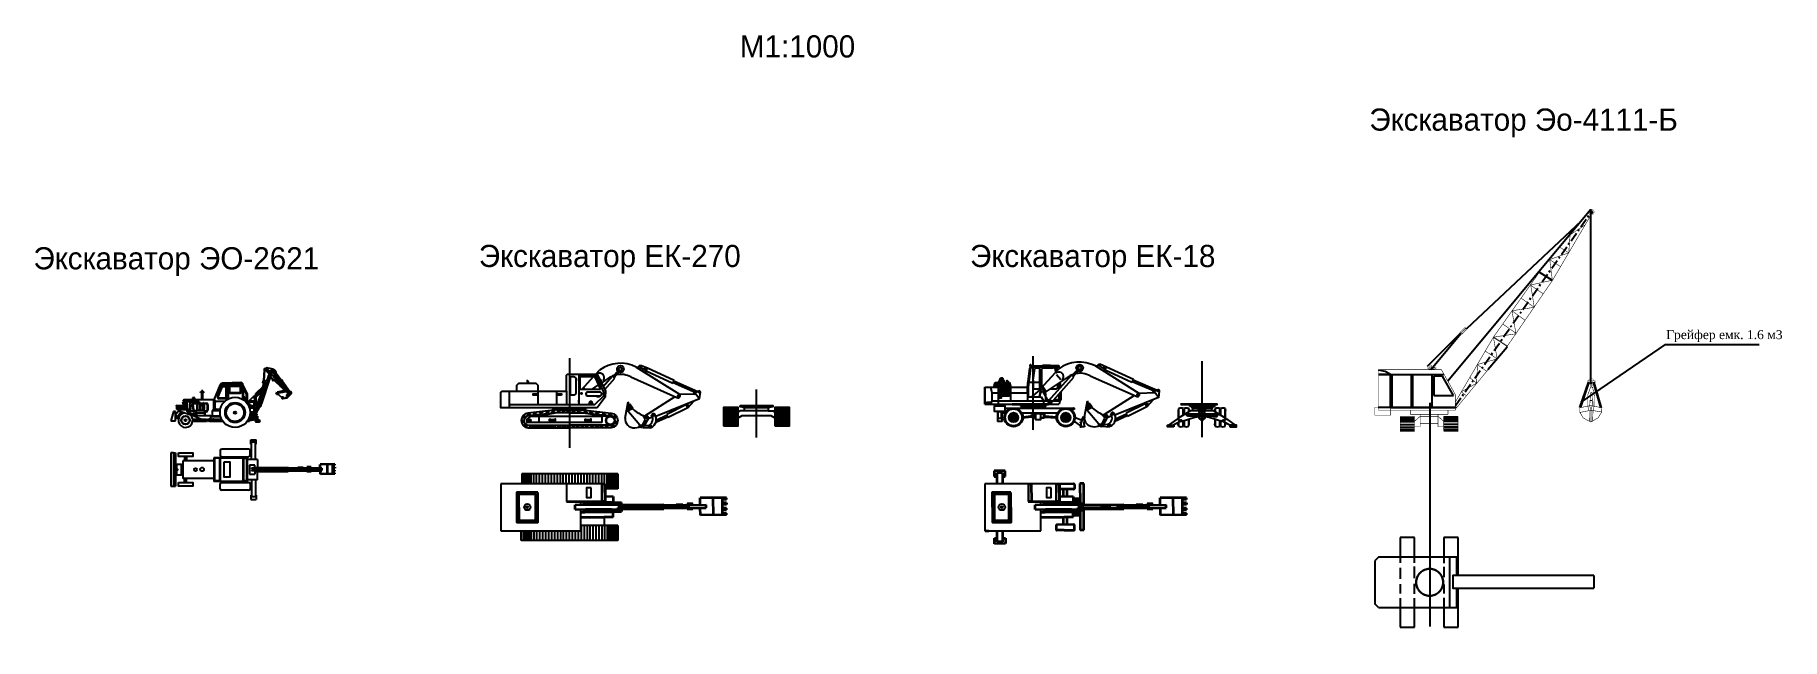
# Model space of a CAD drawing. Header units: millimetres. Extents: x 335.7 to 429.4, y 99.9 to 132.3.
import ezdxf

# ---------------------------------------------------------------- set-up
doc = ezdxf.new("R2010")
doc.units = ezdxf.units.MM
for name, pattern in [('ACAD_ISO02W100', [15, 12, -3]), ('ACAD_ISO03W100', [30, 12, -18]), ('CENTER', [1.6, 0.5, -0.15, 0, -0.15, 0.5, -0.15, 0, -0.15]), ('DASHED2', [9.525, 6.35, -3.175])]:
    doc.linetypes.add(name, pattern=pattern)
for name, color, linetype in [('1', 6, 'Continuous'), ('CENTER', 1, 'CENTER'), ('NABEREJNAJA', 7, 'Continuous'), ('ПОС', 7, 'Continuous')]:
    doc.layers.add(name, color=color, linetype=linetype)
doc.styles.add('STYLE1', font='TIMES.TTF', dxfattribs={"height": 1.5})
pattern_1 = [(0, (333.09047, 101.65208), (0, 0.079375), [])]

msp = doc.modelspace()

# ---------------------------------------------------------------- texts
at = {"color": 6}
msp.add_text('М1:1000', height=1.189, dxfattribs=at).set_placement((373.466, 131.101))
for s, p in [('Экскаватор Эо-4111-Б', (407.232, 127.176)), ('Экскаватор ЭО-2621', (335.573, 119.739)), ('Экскаватор ЕК-270', (359.463, 119.865)), ('Экскаватор ЕК-18', (385.812, 119.865))]:
    msp.add_text(s, height=1.18902).set_placement(p)
at = {"linetype": 'DASHED2', "insert": (423.158, 116.483), "char_height": 0.48077, "width": 7.28846, "attachment_point": 1, "style": 'STYLE1'}
msp.add_mtext('{\\fTimes New Roman|b0|i0|c204|p18;Грейфер емк. 1.6 м3}', dxfattribs=at)

# ---------------------------------------------------------------- hatches: boundary and pattern name
for points in [[(387.22, 113.633), (387.86, 113.633), (387.86, 113.514), (387.22, 113.514)], [(387.338, 113.721), (387.681, 113.721), (387.654, 113.745), (387.364, 113.745)], [(387.808, 113.671), (387.779, 113.723), (387.802, 113.785), (387.865, 113.734), (387.865, 113.671)], [(362.43, 113.073), (362.568, 113.073), (362.568, 112.997), (362.43, 112.997)], [(363.761, 113.073), (363.899, 113.073), (363.899, 112.997), (363.761, 112.997)], [(389.577, 113.165), (389.518, 112.907), (389.559, 112.907), (389.613, 113.149)], [(345.274, 112.305), (345.245, 112.305), (345.245, 112.377), (345.274, 112.377)], [(361.893, 111.59, 1), (361.767, 111.59, 1)], [(361.957, 111.833, 1), (361.831, 111.833, 1)], [(362.198, 111.951, 1), (362.072, 111.951, 1)], [(362.537, 111.989, 1), (362.41, 111.989, 1)], [(362.885, 112.028, 1), (362.758, 112.028, 1)], [(363.214, 112.065, 1), (363.087, 112.065, 1)], [(363.525, 112.1, 1), (363.398, 112.1, 1)], [(363.826, 112.12, 1), (363.7, 112.12, 1)], [(364.093, 112.12, 1), (363.966, 112.12, 1)], [(364.339, 112.12, 1), (364.212, 112.12, 1)], [(364.615, 112.12, 1), (364.488, 112.12, 1)], [(364.893, 112.12, 1), (364.766, 112.12, 1)], [(365.25, 112.1, 1), (365.123, 112.1, 1)], [(365.561, 112.065, 1), (365.434, 112.065, 1)], [(365.89, 112.028, 1), (365.763, 112.028, 1)], [(366.239, 111.989, 1), (366.112, 111.989, 1)], [(366.577, 111.951, 1), (366.45, 111.951, 1)], [(366.818, 111.833, 1), (366.691, 111.833, 1)], [(366.879, 111.538, 1), (366.752, 111.538, 1)], [(362.047, 111.37, 1), (361.92, 111.37, 1)], [(362.343, 111.332, 1), (362.216, 111.332, 1)], [(362.593, 111.332, 1), (362.466, 111.332, 1)], [(362.822, 111.332, 1), (362.695, 111.332, 1)], [(363.066, 111.332, 1), (362.94, 111.332, 1)], [(363.317, 111.332, 1), (363.19, 111.332, 1)], [(363.545, 111.332, 1), (363.418, 111.332, 1)], [(363.826, 111.332, 1), (363.7, 111.332, 1)], [(364.093, 111.332, 1), (363.966, 111.332, 1)], [(364.339, 111.332, 1), (364.212, 111.332, 1)], [(364.615, 111.332, 1), (364.488, 111.332, 1)], [(364.849, 111.332, 1), (364.722, 111.332, 1)], [(365.099, 111.332, 1), (364.972, 111.332, 1)], [(365.328, 111.332, 1), (365.201, 111.332, 1)], [(365.609, 111.332, 1), (365.482, 111.332, 1)], [(365.876, 111.332, 1), (365.749, 111.332, 1)], [(366.121, 111.332, 1), (365.994, 111.332, 1)], [(366.398, 111.332, 1), (366.271, 111.332, 1)], [(366.703, 111.354, 1), (366.576, 111.354, 1)]]:
    msp.add_hatch(color=256).paths.add_polyline_path(points)
h = msp.add_hatch(color=256)
edge = h.paths.add_edge_path()
edge.add_arc((364.97, 113.091), 0.0847, 0, 360)
h = msp.add_hatch(color=256)
edge = h.paths.add_edge_path()
edge.add_arc((365.47, 112.583), 0.0847, 0, 360)
h = msp.add_hatch(color=256)
edge = h.paths.add_edge_path()
edge.add_arc((389.603, 113.153), 0.0847, 0, 360)
h = msp.add_hatch(color=256)
edge = h.paths.add_edge_path()
edge.add_arc((390.103, 112.645), 0.0847, 0, 360)
h = msp.add_hatch()
h.set_pattern_fill('LINE', color=256, scale=0.025, style=0)
h.set_pattern_definition(pattern_1)
h.paths.add_polyline_path([(372.583, 112.33), (372.583, 111.347), (373.379, 111.347), (373.379, 112.33)])
h = msp.add_hatch()
h.set_pattern_fill('LINE', color=256, scale=0.025, style=0)
h.set_pattern_definition(pattern_1)
h.paths.add_polyline_path([(375.337, 111.347), (376.133, 111.347), (376.133, 112.33), (375.337, 112.33)])

# ---------------------------------------------------------------- linework, layer by layer
at = {"color": 0}
for p, q in [((419.09, 122.93), (411.439, 113.755)), ((419.084, 122.868), (419.224, 122.777)), ((418.597, 122.322), (412.446, 116.548)), ((417.054, 119.141), (416.337, 119.587)), ((410.351, 114.56), (412.119, 116.325)), ((412.164, 116.296), (410.526, 114.36)), ((414.617, 115.577), (413.589, 114.347)), ((408.078, 114.272), (407.723, 114.343)), ((407.723, 114.111), (411.206, 114.111)), ((408.362, 114.111), (407.723, 114.111)), ((408.345, 114.129), (408.078, 114.272)), ((408.362, 113.934), (408.362, 114.111)), ((408.362, 112.368), (408.362, 113.934)), ((408.451, 112.351), (408.451, 114.094)), ((409.482, 114.129), (409.482, 112.351)), ((409.566, 112.337), (409.566, 114.11)), ((410.584, 114.111), (410.584, 112.368)), ((410.691, 114.023), (410.691, 112.973)), ((411.153, 114.023), (410.691, 114.023)), ((411.739, 112.973), (411.153, 114.023)), ((410.691, 112.973), (411.739, 112.973)), ((407.705, 112.351), (411.884, 112.351)), ((408.887, 111.782), (409.656, 111.782)), ((408.887, 111.698), (409.656, 111.698)), ((408.887, 111.582), (409.656, 111.582)), ((411.989, 111.782), (411.22, 111.782)), ((411.989, 111.698), (411.22, 111.698)), ((411.989, 111.582), (411.22, 111.582)), ((411.894, 112.341), (411.865, 112.322)), ((408.887, 111.432), (409.656, 111.432)), ((408.887, 111.282), (409.656, 111.282)), ((408.887, 111.165), (409.656, 111.165)), ((411.989, 111.432), (411.22, 111.432)), ((411.989, 111.282), (411.22, 111.282)), ((411.989, 111.165), (411.22, 111.165))]:
    msp.add_line(p, q, dxfattribs=at)
for p, q in [((419.121, 113.579), (419.121, 122.97)), ((347.948, 114.351), (347.909, 113.765)), ((347.955, 113.762), (347.993, 114.345)), ((348.159, 114.457), (347.962, 114.405)), ((348.159, 114.457), (348.411, 114.403)), ((348.163, 114.292), (348.412, 114.357)), ((348.335, 114.337), (348.88, 113.586)), ((348.858, 113.802), (348.429, 114.372)), ((365.743, 114.124), (365.943, 114.341)), ((366.654, 113.988), (366.981, 114.353)), ((367.907, 114.499), (370.229, 113.049)), ((367.907, 114.499), (367.99, 114.486)), ((367.99, 114.486), (368.144, 114.608)), ((368.09, 114.52), (368.415, 114.315)), ((368.144, 114.608), (368.505, 114.458)), ((368.417, 114.236), (368.505, 114.458)), ((368.505, 114.458), (369.946, 113.8)), ((388.899, 113.419), (389.019, 114.451)), ((388.899, 113.419), (389.019, 114.451)), ((388.949, 113.413), (389.069, 114.456)), ((389.149, 114.521), (390.334, 114.52)), ((389.15, 114.571), (390.331, 114.571)), ((389.199, 113.803), (389.292, 114.425)), ((389.33, 114.465), (389.487, 114.465)), ((389.543, 114.41), (389.545, 113.348)), ((389.603, 113.352), (390.576, 114.403)), ((389.666, 113.416), (389.666, 114.419)), ((389.696, 114.605), (390.138, 114.605)), ((389.696, 114.571), (389.696, 114.605)), ((389.714, 114.462), (390.281, 114.462)), ((390.138, 114.605), (390.138, 114.571)), ((390.138, 114.588), (390.57, 114.588)), ((390.325, 114.588), (390.325, 114.571)), ((390.35, 114.588), (390.35, 114.569)), ((390.371, 114.391), (390.397, 114.21)), ((390.381, 114.588), (390.381, 114.56)), ((390.415, 114.461), (390.444, 114.261)), ((390.417, 114.588), (390.417, 114.538)), ((390.451, 114.588), (390.45, 114.5)), ((390.57, 114.471), (390.464, 114.471)), ((390.464, 114.471), (390.487, 114.307)), ((390.544, 114.38), (390.469, 114.435)), ((390.533, 114.373), (390.471, 114.422)), ((390.487, 114.471), (390.487, 114.588)), ((390.535, 114.359), (390.533, 114.373)), ((390.545, 114.37), (390.544, 114.38)), ((390.57, 114.588), (390.57, 114.471)), ((391.287, 114.051), (391.614, 114.415)), ((391.353, 113.999), (391.685, 114.369)), ((392.54, 114.561), (392.623, 114.549)), ((392.54, 114.561), (394.862, 113.111)), ((392.623, 114.549), (392.777, 114.671)), ((392.723, 114.583), (393.048, 114.378)), ((392.777, 114.671), (393.138, 114.52)), ((393.049, 114.298), (393.138, 114.52)), ((393.07, 114.362), (394.496, 113.701)), ((393.138, 114.52), (394.579, 113.862)), ((345.593, 113.564), (345.249, 112.741)), ((345.46, 112.922), (345.681, 113.474)), ((345.488, 112.911), (345.709, 113.462)), ((346.809, 113.527), (345.581, 113.527)), ((346.809, 113.564), (345.593, 113.564)), ((345.71, 113.463), (345.864, 113.463)), ((345.711, 113.493), (345.867, 113.493)), ((346.695, 113.675), (345.77, 113.647)), ((345.901, 113.423), (345.901, 112.873)), ((345.931, 113.425), (345.931, 112.871)), ((345.979, 113.527), (345.979, 112.773)), ((346.021, 113.527), (346.021, 112.796)), ((346.809, 112.768), (346.809, 113.564)), ((346.809, 113.527), (347.038, 113.072)), ((347.889, 113.46), (347.488, 113.076)), ((347.889, 113.453), (347.54, 113.01)), ((347.823, 112.552), (348.28, 113.911)), ((347.871, 113.767), (347.866, 113.659)), ((347.866, 113.659), (347.986, 113.653)), ((347.902, 113.657), (347.869, 113.163)), ((347.991, 113.761), (347.871, 113.767)), ((347.915, 113.161), (347.948, 113.654)), ((348.048, 113.649), (347.93, 113.381)), ((347.986, 113.653), (347.99, 113.761)), ((348.048, 113.649), (347.989, 113.721)), ((348.137, 113.852), (347.99, 113.737)), ((348.163, 114.292), (347.993, 114.334)), ((348.204, 113.77), (348.048, 113.649)), ((348.21, 114.12), (348.062, 114.316)), ((348.16, 114.01), (348.137, 113.852)), ((348.137, 113.852), (348.18, 113.949)), ((348.204, 113.77), (348.137, 113.852)), ((348.193, 114.037), (348.16, 114.01)), ((348.266, 114.087), (348.168, 113.954)), ((348.168, 113.954), (348.213, 113.937)), ((348.183, 114.041), (348.189, 114.057)), ((348.22, 114.027), (348.183, 114.041)), ((348.23, 113.978), (348.185, 113.863)), ((348.185, 113.863), (348.212, 113.824)), ((348.189, 114.057), (348.226, 114.043)), ((348.214, 114.101), (348.197, 114.054)), ((348.212, 113.824), (348.256, 113.939)), ((348.22, 114.027), (348.226, 114.043)), ((348.238, 114.092), (348.221, 114.045)), ((348.303, 113.996), (348.221, 114.026)), ((348.23, 113.978), (348.256, 113.939)), ((348.25, 113.922), (348.293, 113.905)), ((348.337, 113.996), (348.277, 114.171)), ((348.311, 114.069), (348.293, 113.905)), ((348.3, 113.967), (348.809, 113.504)), ((348.303, 113.996), (348.337, 113.996)), ((348.375, 113.874), (348.385, 113.905)), ((348.385, 113.905), (348.49, 113.808)), ((348.399, 114.25), (348.477, 114.308)), ((348.46, 113.795), (348.49, 113.808)), ((348.812, 113.767), (348.466, 114.216)), ((348.552, 114.104), (348.602, 114.141)), ((348.835, 113.784), (348.578, 114.123)), ((348.789, 113.749), (348.88, 113.819)), ((348.855, 113.665), (348.79, 113.749)), ((348.826, 113.524), (348.797, 113.49)), ((348.797, 113.49), (349.037, 113.284)), ((348.845, 113.727), (348.814, 113.768)), ((348.886, 113.758), (348.845, 113.727)), ((348.854, 113.799), (348.886, 113.758)), ((348.855, 113.665), (348.945, 113.734)), ((348.893, 113.602), (348.864, 113.568)), ((349.197, 113.258), (348.873, 113.679)), ((348.945, 113.734), (348.88, 113.819)), ((348.893, 113.602), (349.066, 113.305)), ((349.293, 113.184), (348.9, 113.7)), ((349.333, 113.182), (348.928, 113.721)), ((349.01, 113.402), (349.297, 113.181)), ((364.367, 113.963), (364.367, 113.027)), ((364.982, 113.302), (365.62, 113.991)), ((365.079, 113.4), (365.145, 113.302)), ((365.525, 113.302), (365.885, 113.542)), ((365.895, 113.951), (366.049, 113.769)), ((366.045, 113.649), (366.513, 113.961)), ((366.135, 113.466), (366.62, 114.015)), ((366.218, 113.299), (366.756, 113.908)), ((366.62, 114.015), (366.756, 113.908)), ((366.72, 113.936), (367.052, 114.306)), ((367.621, 113.972), (370.094, 112.879)), ((368.449, 114.161), (368.417, 114.236)), ((368.437, 114.299), (369.864, 113.638)), ((369.946, 113.8), (369.862, 113.638)), ((369.88, 113.672), (371.112, 113.143)), ((369.928, 113.765), (371.219, 113.194)), ((386.599, 113.419), (388.899, 113.419)), ((386.599, 113.419), (388.899, 113.419)), ((386.599, 113.419), (386.599, 113.419)), ((386.599, 112.519), (386.599, 113.419)), ((386.599, 113.419), (386.599, 112.519)), ((386.903, 113.419), (386.986, 113.119)), ((387.112, 113.485), (387.159, 113.671)), ((387.112, 113.485), (387.98, 113.485)), ((387.112, 113.419), (387.112, 113.485)), ((387.159, 113.671), (387.926, 113.671)), ((387.323, 113.419), (387.323, 112.519)), ((387.338, 113.721), (387.364, 113.745)), ((387.338, 113.721), (387.681, 113.721)), ((387.654, 113.745), (387.364, 113.745)), ((387.385, 113.745), (387.447, 113.903)), ((387.385, 113.721), (387.385, 113.671)), ((387.385, 113.671), (387.628, 113.671)), ((387.566, 113.903), (387.447, 113.903)), ((387.507, 113.903), (387.507, 113.745)), ((387.507, 113.721), (387.507, 113.671)), ((387.628, 113.745), (387.566, 113.903)), ((387.628, 113.671), (387.628, 113.721)), ((387.681, 113.721), (387.654, 113.745)), ((387.802, 113.785), (387.779, 113.723)), ((387.779, 113.723), (387.808, 113.671)), ((387.865, 113.734), (387.802, 113.785)), ((387.865, 113.671), (387.865, 113.734)), ((387.926, 113.671), (387.98, 113.485)), ((387.98, 113.485), (387.98, 113.419)), ((387.98, 113.419), (387.98, 112.695)), ((388.899, 113.67), (388.899, 113.419)), ((389.579, 113.67), (388.899, 113.67)), ((388.899, 113.419), (388.899, 113.419)), ((388.899, 113.119), (388.899, 113.419)), ((388.899, 113.419), (388.899, 113.419)), ((388.949, 112.907), (388.949, 113.419)), ((389.199, 113.343), (389.199, 113.803)), ((389.875, 113.044), (389.579, 113.67)), ((389.704, 113.455), (389.886, 113.182)), ((389.712, 113.463), (389.895, 113.188)), ((389.805, 113.128), (391.145, 114.024)), ((390.031, 112.694), (391.253, 114.078)), ((390.169, 112.589), (391.389, 113.97)), ((390.397, 114.21), (390.398, 114.209)), ((390.446, 114.11), (390.682, 113.831)), ((390.488, 113.583), (390.512, 113.413)), ((390.537, 113.616), (390.58, 113.316)), ((390.583, 113.647), (390.624, 113.365)), ((390.649, 113.575), (390.633, 113.68)), ((390.684, 113.433), (390.646, 113.689)), ((390.671, 113.419), (390.649, 113.575)), ((390.781, 113.78), (390.781, 113.78)), ((391.253, 114.078), (391.389, 113.97)), ((392.254, 114.034), (394.727, 112.942)), ((393.082, 114.223), (393.049, 114.298)), ((394.579, 113.862), (394.495, 113.7)), ((394.513, 113.735), (395.745, 113.205)), ((394.561, 113.827), (395.852, 113.257)), ((343.258, 112.461), (343.219, 112.422)), ((343.269, 112.449), (343.258, 112.461)), ((343.574, 112.648), (343.668, 112.206)), ((343.614, 112.652), (343.711, 112.206)), ((343.614, 112.652), (344.472, 112.652)), ((345.103, 112.741), (343.658, 112.741)), ((343.796, 112.589), (343.717, 112.589)), ((343.796, 112.532), (343.717, 112.532)), ((343.796, 112.471), (343.717, 112.471)), ((343.719, 112.625), (343.798, 112.625)), ((343.719, 112.568), (343.798, 112.568)), ((343.719, 112.506), (343.798, 112.506)), ((343.965, 112.652), (343.921, 112.206)), ((343.982, 112.607), (343.979, 112.581)), ((343.979, 112.581), (344.056, 112.577)), ((344.472, 112.619), (343.982, 112.607)), ((344.003, 112.18), (344.037, 112.504)), ((344.037, 112.504), (344.098, 112.504)), ((344.089, 112.652), (344.089, 112.741)), ((344.098, 112.493), (344.132, 112.22)), ((344.228, 112.852), (344.11, 112.852)), ((344.11, 112.852), (344.11, 112.816)), ((344.11, 112.816), (344.228, 112.816)), ((344.11, 112.652), (344.11, 112.741)), ((344.127, 112.496), (344.162, 112.223)), ((344.145, 112.741), (344.145, 112.816)), ((344.169, 112.852), (344.169, 112.816)), ((344.182, 112.576), (344.365, 112.576)), ((344.182, 112.546), (344.365, 112.546)), ((344.194, 112.741), (344.194, 112.816)), ((344.228, 112.816), (344.228, 112.852)), ((344.365, 112.491), (344.334, 112.46)), ((344.365, 112.168), (344.365, 112.611)), ((344.365, 112.611), (344.395, 112.611)), ((344.395, 112.168), (344.395, 112.611)), ((344.395, 112.576), (344.674, 112.576)), ((344.395, 112.546), (344.674, 112.546)), ((344.472, 112.652), (344.472, 112.619)), ((344.53, 113.138), (344.53, 113.178)), ((344.705, 113.138), (344.53, 113.138)), ((344.532, 113.178), (344.705, 113.178)), ((344.658, 113.223), (344.581, 113.223)), ((344.581, 113.223), (344.581, 113.178)), ((344.581, 113.138), (344.581, 112.741)), ((344.619, 113.178), (344.619, 113.138)), ((344.658, 113.178), (344.658, 113.223)), ((344.658, 112.741), (344.658, 113.138)), ((344.674, 112.168), (344.674, 112.611)), ((344.674, 112.611), (344.704, 112.611)), ((344.704, 112.168), (344.704, 112.611)), ((344.704, 112.576), (344.841, 112.576)), ((344.704, 112.546), (344.841, 112.546)), ((344.704, 112.491), (344.736, 112.46)), ((344.705, 113.178), (344.705, 113.138)), ((344.895, 112.493), (344.895, 112.188)), ((344.925, 112.493), (344.925, 112.188)), ((345.249, 112.741), (345.103, 112.741)), ((345.299, 112.694), (345.228, 112.694)), ((345.228, 112.694), (345.228, 112.152)), ((345.249, 112.741), (345.299, 112.741)), ((345.263, 112.694), (345.263, 112.152)), ((345.299, 112.741), (345.299, 112.694)), ((345.325, 112.274), (345.325, 112.616)), ((345.383, 112.67), (345.841, 112.67)), ((345.859, 112.828), (345.535, 112.828)), ((345.861, 112.798), (345.535, 112.798)), ((346.849, 113.336), (346.988, 113.06)), ((346.849, 112.824), (346.849, 113.336)), ((346.849, 112.824), (346.882, 112.793)), ((346.884, 112.888), (346.884, 112.717)), ((346.905, 112.888), (346.905, 112.701)), ((346.988, 112.708), (346.947, 112.664)), ((346.988, 113.06), (346.988, 112.708)), ((347.038, 113.072), (347.038, 112.561)), ((347.17, 112.71), (347.366, 112.914)), ((347.17, 112.677), (347.17, 112.71)), ((347.17, 112.642), (347.402, 112.642)), ((347.17, 112.474), (347.17, 112.642)), ((347.402, 112.642), (347.402, 112.429)), ((347.418, 112.71), (347.498, 112.791)), ((347.418, 112.677), (347.418, 112.71)), ((347.488, 112.944), (347.472, 112.927)), ((347.488, 113.069), (347.488, 113.076)), ((347.488, 113.059), (347.488, 112.915)), ((347.489, 112.662), (347.489, 112.782)), ((347.572, 112.953), (347.509, 112.887)), ((347.821, 113.367), (347.51, 113.07)), ((347.51, 113.069), (347.51, 113.07)), ((347.51, 113.059), (347.51, 112.885)), ((347.53, 112.989), (347.51, 112.968)), ((347.51, 112.811), (347.51, 112.66)), ((347.525, 112.994), (347.54, 113.01)), ((347.577, 112.949), (347.525, 112.994)), ((347.528, 112.327), (347.602, 112.638)), ((347.59, 112.965), (347.54, 113.01)), ((347.59, 112.965), (347.577, 112.949)), ((347.881, 113.335), (347.59, 112.965)), ((347.76, 112.997), (347.602, 112.638)), ((347.713, 112.408), (347.764, 112.473)), ((347.768, 112.8), (347.768, 112.575)), ((347.785, 112.482), (347.823, 112.552)), ((347.788, 112.8), (347.788, 112.575)), ((347.876, 113.259), (347.792, 113.068)), ((347.863, 113.135), (347.865, 113.163)), ((347.919, 113.133), (347.863, 113.135)), ((347.865, 113.163), (347.92, 113.161)), ((347.87, 113.135), (347.872, 113.098)), ((347.912, 113.133), (347.906, 113.096)), ((347.919, 113.133), (347.92, 113.161)), ((348.687, 113.103), (348.578, 113.115)), ((348.578, 113.114), (348.619, 113.054)), ((348.619, 113.054), (348.74, 113.025)), ((348.662, 113.176), (348.82, 113.216)), ((348.732, 113.116), (348.662, 113.176)), ((348.673, 113.091), (348.717, 113.128)), ((348.673, 113.091), (348.969, 112.799)), ((348.697, 113.146), (348.822, 113.178)), ((348.732, 113.116), (348.824, 113.139)), ((348.82, 113.216), (348.824, 113.139)), ((348.821, 113.198), (349.046, 113.275)), ((348.823, 113.16), (349.075, 113.247)), ((348.824, 113.143), (349.135, 113.187)), ((349.082, 112.828), (348.969, 112.799)), ((349.037, 113.284), (349.248, 113.076)), ((349.082, 112.828), (349.189, 112.855)), ((349.22, 112.966), (349.084, 112.829)), ((349.129, 113.255), (349.144, 113.192)), ((349.144, 113.192), (349.25, 113.115)), ((349.229, 113.083), (349.146, 113.01)), ((349.244, 113.067), (349.161, 112.994)), ((349.189, 112.855), (349.401, 113.077)), ((349.22, 112.966), (349.248, 113.076)), ((349.243, 113.058), (349.283, 113.073)), ((349.269, 113.119), (349.25, 113.115)), ((349.374, 113.183), (349.297, 113.181)), ((362.43, 113.073), (362.43, 112.997)), ((363.761, 113.073), (363.761, 112.997)), ((365.071, 113.392), (365.132, 113.302)), ((365.99, 113.302), (365.994, 113.307)), ((367.312, 111.772), (367.479, 112.631)), ((367.442, 112.196), (367.565, 112.528)), ((367.459, 112.527), (367.473, 112.455)), ((367.528, 112.454), (367.479, 112.631)), ((367.565, 112.528), (367.728, 112.307)), ((368.371, 111.897), (369.992, 112.924)), ((371.295, 112.809), (368.952, 111.856)), ((370.602, 112.491), (369.547, 111.964)), ((370.229, 113.049), (371.113, 113.075)), ((370.67, 112.315), (370.59, 112.522)), ((371.004, 112.681), (370.67, 112.315)), ((371.265, 113.216), (370.972, 113.075)), ((371.113, 113.075), (371.304, 112.797)), ((371.304, 112.797), (371.348, 113.158)), ((386.599, 112.519), (390.596, 112.519)), ((386.704, 112.629), (386.961, 112.629)), ((386.704, 112.629), (386.704, 112.537)), ((386.704, 112.583), (386.748, 112.583)), ((386.704, 112.537), (386.925, 112.536)), ((386.748, 112.629), (386.748, 112.537)), ((386.986, 112.696), (386.919, 112.519)), ((386.961, 112.629), (386.961, 112.629)), ((386.961, 112.629), (386.961, 112.629)), ((386.986, 113.119), (388.899, 113.119)), ((386.986, 113.119), (386.986, 112.696)), ((386.986, 112.696), (389.749, 112.694)), ((387.41, 113.316), (387.889, 113.316)), ((387.41, 113.311), (387.889, 113.311)), ((387.41, 113.296), (387.889, 113.296)), ((387.41, 113.29), (387.889, 113.29)), ((387.41, 113.275), (387.889, 113.275)), ((387.41, 113.269), (387.889, 113.269)), ((387.41, 113.254), (387.889, 113.254)), ((387.41, 113.248), (387.889, 113.248)), ((387.41, 113.233), (387.889, 113.233)), ((387.41, 113.227), (387.889, 113.227)), ((387.41, 113.212), (387.889, 113.212)), ((387.41, 113.206), (387.889, 113.206)), ((387.41, 113.191), (387.889, 113.191)), ((387.41, 113.185), (387.889, 113.185)), ((387.41, 113.17), (387.889, 113.17)), ((387.41, 113.164), (387.889, 113.164)), ((387.41, 113.149), (387.889, 113.149)), ((387.41, 113.141), (387.889, 113.141)), ((387.41, 113.127), (387.889, 113.127)), ((387.41, 113.104), (387.889, 113.104)), ((387.41, 113.098), (387.889, 113.098)), ((387.41, 113.083), (387.889, 113.083)), ((387.41, 113.076), (387.889, 113.076)), ((387.41, 113.061), (387.889, 113.061)), ((387.41, 113.055), (387.889, 113.055)), ((387.41, 113.04), (387.889, 113.04)), ((387.41, 113.033), (387.889, 113.033)), ((387.41, 113.018), (387.889, 113.018)), ((387.41, 113.012), (387.889, 113.012)), ((387.41, 112.997), (387.889, 112.997)), ((387.41, 112.991), (387.889, 112.991)), ((387.41, 112.976), (387.889, 112.976)), ((387.41, 112.969), (387.889, 112.969)), ((387.41, 112.954), (387.889, 112.954)), ((387.415, 113.119), (387.894, 113.119)), ((387.417, 113.119), (387.896, 113.119)), ((387.417, 113.104), (387.889, 113.104)), ((387.457, 112.898), (387.457, 112.839)), ((388.899, 113.119), (388.899, 112.695)), ((388.899, 112.907), (389.631, 112.907)), ((389.123, 112.907), (389.56, 113.265)), ((389.216, 113.33), (389.53, 113.33)), ((389.577, 113.165), (389.518, 112.907)), ((389.518, 112.907), (389.559, 112.907)), ((389.603, 113.352), (389.528, 113.239)), ((389.559, 112.907), (389.613, 113.149)), ((389.631, 112.907), (389.749, 112.694)), ((389.685, 113.246), (389.992, 112.694)), ((389.749, 112.694), (390.031, 112.694)), ((389.749, 112.694), (389.749, 112.521)), ((389.805, 113.128), (389.75, 113.13)), ((389.875, 112.794), (389.875, 113.044)), ((389.875, 112.694), (389.875, 112.794)), ((390.069, 112.737), (389.968, 112.737)), ((390.107, 113.33), (390.459, 113.33)), ((390.176, 112.695), (390.635, 112.695)), ((390.585, 112.74), (390.301, 112.738)), ((390.585, 113.06), (390.585, 112.695)), ((390.635, 112.695), (390.596, 112.519)), ((390.635, 113.117), (390.635, 112.695)), ((390.635, 112.717), (390.683, 112.754)), ((390.635, 112.695), (390.699, 112.745)), ((390.683, 112.754), (390.683, 113.172)), ((390.699, 112.745), (390.699, 113.189)), ((391.945, 111.835), (392.112, 112.694)), ((392.105, 112.517), (392.067, 112.328)), ((392.074, 112.258), (392.197, 112.591)), ((392.074, 112.258), (392.279, 112.48)), ((392.092, 112.589), (392.105, 112.517)), ((392.105, 112.517), (392.172, 112.517)), ((392.161, 112.517), (392.112, 112.694)), ((392.197, 112.591), (392.36, 112.369)), ((393.004, 111.96), (394.625, 112.987)), ((395.928, 112.871), (393.585, 111.919)), ((395.235, 112.553), (394.18, 112.026)), ((394.862, 113.111), (395.746, 113.137)), ((395.303, 112.377), (395.223, 112.585)), ((395.637, 112.743), (395.303, 112.377)), ((395.898, 113.279), (395.605, 113.138)), ((395.746, 113.137), (395.937, 112.859)), ((395.937, 112.859), (395.981, 113.22)), ((343.087, 112.113), (342.95, 111.621)), ((342.95, 111.621), (343.187, 111.621)), ((343.187, 112.113), (343.087, 112.113)), ((343.379, 112.152), (343.187, 111.938)), ((343.187, 111.621), (343.187, 112.113)), ((343.363, 111.77), (343.187, 111.938)), ((343.347, 111.705), (343.187, 111.867)), ((343.214, 111.806), (343.203, 111.796)), ((343.203, 111.796), (343.249, 111.747)), ((343.221, 111.833), (343.204, 111.816)), ((343.204, 111.816), (343.269, 111.748)), ((343.219, 112.422), (343.23, 112.411)), ((343.23, 112.411), (343.269, 112.449)), ((343.24, 112.37), (343.24, 112.245)), ((343.24, 112.36), (343.584, 112.36)), ((343.24, 112.341), (343.584, 112.341)), ((343.24, 112.245), (343.432, 112.245)), ((343.258, 112.41), (343.244, 112.424)), ((343.249, 111.747), (343.26, 111.757)), ((343.27, 112.42), (343.255, 112.435)), ((343.269, 111.748), (343.286, 111.767)), ((343.453, 112.053), (343.275, 111.854)), ((343.527, 112.43), (343.296, 112.43)), ((343.486, 112.021), (343.308, 111.822)), ((343.921, 112.206), (343.379, 112.206)), ((343.379, 112.206), (343.379, 112.152)), ((343.379, 112.152), (344.175, 111.881)), ((343.432, 112.245), (343.465, 112.206)), ((343.453, 112.053), (343.457, 112.126)), ((343.453, 112.053), (343.487, 112.021)), ((343.486, 112.022), (343.628, 112.067)), ((343.584, 112.206), (343.584, 112.37)), ((343.796, 112.41), (343.717, 112.41)), ((343.796, 112.35), (343.717, 112.35)), ((343.796, 112.29), (343.717, 112.29)), ((343.719, 112.446), (343.798, 112.446)), ((343.719, 112.386), (343.798, 112.386)), ((343.719, 112.326), (343.798, 112.326)), ((343.921, 112.206), (344.29, 112.09)), ((344.118, 111.705), (344.848, 111.705)), ((344.118, 111.605), (344.848, 111.605)), ((344.29, 111.881), (344.175, 111.881)), ((344.175, 111.881), (344.591, 111.705)), ((344.29, 112.09), (344.29, 111.881)), ((345.096, 111.881), (344.29, 111.881)), ((344.319, 112.065), (344.319, 111.881)), ((344.728, 112.033), (344.319, 112.033)), ((344.334, 112.46), (344.334, 112.225)), ((344.365, 112.195), (344.334, 112.225)), ((344.704, 112.195), (344.736, 112.225)), ((344.728, 112.033), (344.728, 112.065)), ((344.745, 112.033), (344.728, 112.033)), ((344.736, 112.46), (344.736, 112.225)), ((344.745, 112.033), (344.745, 111.881)), ((344.841, 112.134), (344.775, 112.134)), ((344.841, 112.104), (344.775, 112.104)), ((344.775, 112.065), (344.775, 111.881)), ((344.848, 111.705), (344.848, 111.605)), ((344.848, 111.705), (344.918, 111.61)), ((345.038, 111.731), (344.949, 111.61)), ((345.038, 111.705), (345.019, 111.705)), ((345.086, 111.705), (345.192, 111.705)), ((345.086, 111.605), (345.192, 111.605)), ((345.096, 111.731), (345.096, 111.881)), ((345.096, 111.881), (345.605, 111.881)), ((345.096, 111.846), (345.614, 111.846)), ((345.228, 112.182), (345.165, 112.182)), ((345.165, 112.182), (345.165, 111.881)), ((345.585, 112.152), (345.228, 112.152)), ((345.239, 111.705), (345.671, 111.705)), ((345.239, 111.605), (345.732, 111.605)), ((345.594, 112.22), (345.384, 112.22)), ((347.054, 111.584), (347.171, 111.608)), ((347.092, 111.672), (347.156, 111.685)), ((347.469, 111.75), (347.131, 111.75)), ((347.156, 111.685), (347.171, 111.608)), ((347.16, 111.663), (347.474, 111.726)), ((347.586, 111.845), (347.166, 111.844)), ((347.166, 111.634), (347.479, 111.698)), ((347.17, 112.327), (347.17, 112.453)), ((347.17, 112.294), (347.17, 112.307)), ((347.586, 111.878), (347.175, 111.877)), ((347.56, 111.95), (347.19, 111.95)), ((347.509, 111.983), (347.194, 111.983)), ((347.199, 112.1), (347.572, 112.1)), ((347.547, 112.055), (347.199, 112.055)), ((347.586, 111.776), (347.211, 111.844)), ((347.221, 111.807), (347.211, 111.844)), ((347.468, 111.753), (347.221, 111.808)), ((347.402, 112.407), (347.402, 112.324)), ((347.402, 112.304), (347.402, 112.1)), ((347.453, 112.055), (347.417, 111.983)), ((347.547, 112.055), (347.454, 111.878)), ((347.586, 111.774), (347.469, 111.75)), ((347.469, 111.75), (347.484, 111.673)), ((347.474, 112.1), (347.523, 112.308)), ((347.475, 111.64), (347.728, 111.64)), ((347.475, 111.587), (347.729, 111.587)), ((347.581, 111.692), (347.484, 111.673)), ((347.505, 111.667), (347.698, 111.667)), ((347.505, 111.56), (347.698, 111.56)), ((347.509, 111.983), (347.56, 111.983)), ((347.547, 112.055), (347.705, 112.34)), ((347.56, 111.983), (347.56, 111.95)), ((347.586, 111.878), (347.586, 111.845)), ((347.586, 111.845), (347.586, 111.776)), ((347.65, 112.435), (347.713, 112.408)), ((347.731, 112.386), (347.756, 112.432)), ((368.097, 111.388), (367.396, 112.202)), ((367.434, 112.266), (367.4, 112.224)), ((367.473, 112.455), (367.434, 112.266)), ((367.442, 112.196), (367.646, 112.417)), ((367.484, 112.151), (367.442, 112.196)), ((367.511, 112.382), (367.458, 112.382)), ((367.473, 112.455), (367.539, 112.455)), ((367.484, 112.151), (367.694, 112.352)), ((367.659, 112.243), (367.484, 112.151)), ((367.728, 112.307), (367.659, 112.243)), ((368.242, 111.388), (368.413, 111.692)), ((368.542, 111.733), (368.26, 111.244)), ((368.276, 111.901), (368.459, 111.892)), ((368.413, 111.692), (368.276, 111.901)), ((368.783, 111.823), (368.533, 111.727)), ((369.609, 111.825), (368.953, 111.523)), ((369.567, 111.92), (368.982, 111.644)), ((369.624, 111.791), (369.547, 111.964)), ((370.67, 112.315), (369.624, 111.791)), ((387.282, 111.703), (387.282, 111.584)), ((387.282, 111.703), (387.296, 111.703)), ((387.296, 111.584), (387.282, 111.584)), ((387.296, 111.584), (387.296, 112.13)), ((387.409, 111.584), (387.296, 111.584)), ((387.518, 111.584), (387.409, 111.584)), ((387.518, 112.13), (387.518, 111.584)), ((387.518, 112.13), (387.518, 112.047)), ((387.518, 112.047), (387.711, 112.047)), ((387.518, 111.703), (387.532, 111.703)), ((387.532, 111.584), (387.518, 111.584)), ((387.532, 111.703), (387.532, 111.584)), ((387.684, 112.307), (391.355, 112.307)), ((388.086, 111.832), (388.023, 111.88)), ((388.087, 111.779), (388.029, 111.724)), ((388.113, 111.864), (388.048, 111.912)), ((388.117, 111.747), (388.059, 111.692)), ((388.127, 111.951), (388.127, 111.871)), ((388.127, 111.742), (388.127, 111.662)), ((388.173, 111.743), (388.172, 111.662)), ((388.173, 111.951), (388.173, 111.871)), ((388.238, 111.923), (388.18, 111.868)), ((388.253, 111.707), (388.191, 111.753)), ((388.269, 111.89), (388.211, 111.835)), ((388.279, 111.739), (388.215, 111.787)), ((388.588, 112.387), (388.56, 112.416)), ((388.648, 112.387), (388.588, 112.387)), ((388.588, 112.047), (390.509, 112.047)), ((388.648, 111.838), (389.078, 111.892)), ((388.648, 111.78), (389.085, 111.834)), ((388.954, 111.876), (388.961, 111.819)), ((388.979, 111.879), (388.986, 111.821)), ((389.088, 111.933), (389.148, 111.939)), ((389.161, 111.809), (389.1, 111.803)), ((389.148, 111.939), (389.161, 111.809)), ((389.153, 111.891), (389.2, 111.892)), ((389.158, 111.834), (389.201, 111.834)), ((389.2, 111.774), (389.2, 111.892)), ((389.265, 111.775), (389.2, 111.774)), ((389.245, 111.979), (389.245, 112.047)), ((389.29, 111.775), (389.265, 111.775)), ((389.29, 111.979), (389.29, 112.047)), ((389.29, 111.848), (389.29, 111.775)), ((389.391, 112.022), (389.391, 112.047)), ((389.528, 112.047), (389.528, 112.047)), ((389.528, 112.022), (389.528, 112.047)), ((389.587, 112.022), (389.707, 112.022)), ((389.751, 111.789), (389.587, 111.789)), ((389.705, 112.387), (389.748, 112.387)), ((389.707, 112.022), (389.707, 111.99)), ((389.748, 112.387), (389.808, 112.387)), ((389.751, 111.995), (389.776, 111.995)), ((389.751, 111.99), (389.751, 111.995)), ((389.751, 111.99), (389.751, 111.99)), ((389.751, 111.99), (389.751, 111.99)), ((389.751, 111.99), (389.751, 111.99)), ((389.751, 111.99), (389.751, 111.99)), ((389.751, 111.99), (389.751, 111.789)), ((389.751, 111.786), (389.751, 111.789)), ((389.776, 111.786), (389.751, 111.786)), ((389.776, 111.999), (389.8, 111.999)), ((389.776, 111.995), (389.776, 111.999)), ((389.776, 111.995), (389.776, 111.786)), ((389.776, 111.781), (389.776, 111.786)), ((389.8, 111.781), (389.776, 111.781)), ((389.8, 111.999), (389.8, 111.781)), ((389.8, 111.781), (389.8, 111.924)), ((389.8, 111.924), (389.827, 111.924)), ((389.827, 111.781), (389.8, 111.781)), ((389.808, 112.387), (389.843, 112.416)), ((389.85, 111.882), (390.448, 111.83)), ((389.85, 111.826), (390.448, 111.774)), ((390.042, 111.847), (390.042, 111.847)), ((390.884, 111.832), (390.821, 111.88)), ((390.885, 111.779), (390.827, 111.724)), ((390.911, 111.864), (390.847, 111.912)), ((390.915, 111.747), (390.857, 111.692)), ((390.925, 111.742), (390.925, 111.662)), ((390.926, 111.951), (390.926, 111.871)), ((390.971, 111.951), (390.971, 111.871)), ((390.971, 111.743), (390.971, 111.662)), ((391.036, 111.923), (390.978, 111.868)), ((391.051, 111.707), (390.99, 111.753)), ((391.068, 111.89), (391.009, 111.835)), ((391.077, 111.739), (391.013, 111.787)), ((391.279, 112.181), (391.366, 112.238)), ((391.755, 111.358), (391.407, 111.611)), ((391.447, 111.794), (391.829, 111.66)), ((391.766, 111.479), (391.898, 111.856)), ((391.89, 111.834), (391.799, 111.671)), ((391.898, 111.856), (391.945, 111.835)), ((391.945, 111.835), (391.925, 111.479)), ((392.729, 111.451), (392.029, 112.264)), ((392.067, 112.328), (392.033, 112.287)), ((392.117, 112.213), (392.074, 112.258)), ((392.143, 112.444), (392.091, 112.445)), ((392.117, 112.213), (392.327, 112.414)), ((392.291, 112.305), (392.117, 112.213)), ((392.36, 112.369), (392.291, 112.305)), ((392.875, 111.451), (393.046, 111.755)), ((393.175, 111.796), (392.893, 111.307)), ((393.046, 111.755), (392.909, 111.964)), ((392.909, 111.964), (393.092, 111.954)), ((393.416, 111.886), (393.166, 111.789)), ((394.242, 111.887), (393.585, 111.586)), ((394.2, 111.982), (393.615, 111.706)), ((394.257, 111.854), (394.18, 112.026)), ((395.303, 112.377), (394.257, 111.854)), ((396.94, 111.726), (396.465, 111.382)), ((397.095, 111.584), (396.714, 111.382)), ((396.94, 111.726), (397.002, 111.733)), ((397.002, 112.279), (396.982, 112.17)), ((396.982, 112.17), (396.982, 111.73)), ((396.982, 111.524), (396.982, 111.454)), ((397.002, 111.733), (397.002, 111.787)), ((397.002, 111.733), (397.002, 111.631)), ((397.035, 111.807), (397.659, 112.181)), ((397.188, 111.584), (397.095, 111.584)), ((397.863, 111.792), (397.188, 111.584)), ((397.252, 112.279), (397.273, 112.17)), ((397.273, 111.949), (397.273, 112.17)), ((397.273, 111.455), (397.273, 111.61)), ((397.298, 112.279), (397.277, 112.17)), ((397.277, 112.17), (397.277, 111.952)), ((397.277, 111.611), (397.277, 111.454)), ((397.298, 111.964), (397.298, 112.279)), ((397.298, 111.336), (397.298, 111.618)), ((397.662, 111.957), (397.37, 111.957)), ((397.662, 111.894), (397.437, 111.894)), ((397.464, 111.894), (397.464, 111.957)), ((397.48, 111.894), (397.48, 111.957)), ((397.524, 111.97), (397.524, 111.88)), ((399.002, 111.97), (397.524, 111.97)), ((397.524, 111.88), (399.002, 111.88)), ((397.548, 112.279), (397.568, 112.17)), ((397.568, 112.127), (397.568, 112.17)), ((397.568, 111.455), (397.568, 111.701)), ((397.589, 112.181), (398.934, 112.181)), ((397.589, 112.181), (397.589, 112.181)), ((397.652, 112.387), (397.624, 112.416)), ((397.711, 112.387), (397.652, 112.387)), ((397.754, 112.307), (397.754, 112.181)), ((398.077, 111.805), (398.039, 111.831)), ((398.108, 112.126), (398.108, 112.07)), ((398.397, 112.126), (398.397, 112.07)), ((398.43, 111.803), (398.469, 111.83)), ((399.313, 111.584), (398.64, 111.792)), ((398.764, 112.307), (398.764, 112.181)), ((398.811, 112.387), (398.872, 112.387)), ((398.859, 112.181), (399.471, 111.805)), ((398.872, 112.387), (398.906, 112.416)), ((398.875, 111.992), (399.026, 111.992)), ((398.875, 111.97), (398.875, 111.992)), ((398.875, 111.88), (398.875, 111.858)), ((398.875, 111.858), (399.028, 111.858)), ((398.962, 112.279), (398.942, 112.17)), ((398.942, 112.17), (398.942, 112.13)), ((398.942, 111.699), (398.942, 111.454)), ((398.962, 112.118), (398.962, 112.279)), ((398.962, 111.336), (398.962, 111.692)), ((399.002, 111.97), (399.018, 111.97)), ((399.002, 111.97), (399.002, 111.97)), ((399.002, 111.88), (399.002, 111.97)), ((399.002, 111.88), (399.019, 111.88)), ((399.028, 111.858), (399.028, 111.858)), ((399.028, 111.858), (399.028, 111.858)), ((399.212, 112.279), (399.233, 112.17)), ((399.253, 112.279), (399.233, 112.17)), ((399.233, 111.952), (399.233, 112.17)), ((399.233, 112.17), (399.233, 111.952)), ((399.233, 111.609), (399.233, 111.454)), ((399.233, 111.455), (399.233, 111.609)), ((399.253, 111.939), (399.253, 112.279)), ((399.253, 111.336), (399.253, 111.602)), ((399.409, 111.584), (399.313, 111.584)), ((399.409, 111.584), (399.791, 111.382)), ((399.565, 111.726), (399.502, 111.733)), ((399.503, 112.279), (399.523, 112.17)), ((399.503, 111.785), (399.503, 111.733)), ((399.503, 111.733), (399.503, 111.63)), ((399.523, 111.733), (399.523, 112.17)), ((399.523, 111.73), (399.523, 111.733)), ((399.523, 111.502), (399.523, 111.523)), ((399.565, 111.726), (400.04, 111.382)), ((347.234, 110.61), (347.527, 110.61)), ((347.234, 110.374), (347.234, 110.61)), ((347.527, 110.374), (347.527, 110.61)), ((367.832, 111.245), (368.074, 111.274)), ((368.074, 111.274), (368.097, 111.388)), ((368.26, 111.244), (368.074, 111.274)), ((368.097, 111.388), (368.242, 111.388)), ((368.275, 111.27), (368.645, 111.246)), ((368.337, 111.377), (368.566, 111.362)), ((391.772, 111.377), (391.708, 111.307)), ((391.708, 111.307), (391.777, 111.307)), ((391.945, 111.307), (391.765, 111.307)), ((391.777, 111.307), (391.766, 111.479)), ((391.925, 111.479), (391.945, 111.307)), ((392.465, 111.308), (392.707, 111.337)), ((392.707, 111.337), (392.729, 111.451)), ((392.893, 111.307), (392.707, 111.337)), ((392.729, 111.451), (392.875, 111.451)), ((392.908, 111.332), (393.278, 111.308)), ((392.969, 111.439), (393.199, 111.424)), ((397.002, 111.336), (396.982, 111.454)), ((397.252, 111.336), (397.273, 111.455)), ((397.298, 111.336), (397.277, 111.454)), ((397.548, 111.336), (397.568, 111.455)), ((398.252, 111.307), (398.252, 111.307)), ((398.962, 111.336), (398.942, 111.454)), ((399.212, 111.336), (399.233, 111.455)), ((399.253, 111.336), (399.233, 111.454)), ((399.503, 111.336), (399.523, 111.455)), ((399.523, 111.455), (399.523, 111.502)), ((408.887, 111.102), (409.656, 111.102)), ((411.22, 111.102), (411.989, 111.102)), ((343.087, 109.907), (342.951, 109.907)), ((342.951, 109.907), (342.951, 108.122)), ((343.087, 109.907), (343.087, 108.121)), ((343.087, 109.907), (343.185, 109.907)), ((343.185, 109.907), (343.185, 108.124)), ((343.684, 109.7), (343.684, 109.482)), ((343.784, 109.7), (343.784, 109.482)), ((345.585, 110.033), (345.585, 109.773)), ((347.112, 110.11), (345.672, 110.11)), ((345.672, 109.697), (347.112, 109.697)), ((346.202, 109.697), (346.202, 109.643)), ((346.582, 109.697), (346.582, 109.643)), ((347.199, 109.773), (347.199, 110.033)), ((347.277, 110.374), (347.234, 110.374)), ((347.277, 109.556), (347.277, 110.469)), ((347.483, 110.469), (347.277, 110.469)), ((347.483, 109.556), (347.483, 110.469)), ((347.483, 110.374), (347.527, 110.374)), ((343.581, 109.194), (343.508, 109.194)), ((343.581, 108.8), (343.508, 108.8)), ((345.249, 109.482), (343.581, 109.482)), ((343.581, 109.482), (343.581, 108.536)), ((345.585, 109.643), (345.249, 109.643)), ((345.249, 109.643), (345.249, 108.375)), ((345.555, 109.613), (345.279, 109.613)), ((345.279, 109.613), (345.279, 108.405)), ((345.555, 109.613), (345.555, 108.405)), ((345.585, 109.643), (346.806, 109.643)), ((345.585, 109.643), (345.585, 108.375)), ((346.806, 109.643), (346.806, 108.375)), ((346.806, 109.643), (347.038, 109.643)), ((346.836, 109.613), (346.836, 108.406)), ((346.836, 109.613), (347.008, 109.613)), ((347.008, 109.613), (347.008, 108.406)), ((347.038, 109.643), (347.038, 108.376)), ((347.594, 109.556), (347.038, 109.556)), ((347.448, 109.241), (347.171, 109.241)), ((347.171, 109.241), (347.171, 108.755)), ((347.171, 108.755), (347.448, 108.755)), ((347.448, 109.102), (347.448, 109.241)), ((347.448, 108.91), (347.448, 109.102)), ((347.448, 108.91), (347.448, 108.755)), ((347.594, 109.556), (347.594, 109.103)), ((347.594, 108.464), (347.594, 108.911)), ((348.634, 109.079), (348.635, 108.954)), ((366.92, 108.775), (361.763, 108.775)), ((361.763, 108.775), (361.763, 108.25)), ((361.839, 108.25), (361.839, 108.775)), ((361.918, 108.25), (361.918, 108.775)), ((361.997, 108.25), (361.997, 108.775)), ((362.077, 108.25), (362.077, 108.775)), ((362.17, 108.775), (362.17, 108.25)), ((362.277, 108.25), (362.277, 108.775)), ((362.407, 108.25), (362.407, 108.775)), ((362.566, 108.25), (362.566, 108.775)), ((362.725, 108.25), (362.725, 108.775)), ((362.884, 108.25), (362.884, 108.775)), ((363.042, 108.25), (363.042, 108.775)), ((363.203, 108.25), (363.203, 108.775)), ((363.362, 108.25), (363.362, 108.775)), ((363.521, 108.25), (363.521, 108.775)), ((363.68, 108.25), (363.68, 108.775)), ((363.838, 108.25), (363.838, 108.775)), ((363.997, 108.25), (363.997, 108.775)), ((364.158, 108.25), (364.158, 108.775)), ((364.317, 108.25), (364.317, 108.775)), ((364.476, 108.25), (364.476, 108.775)), ((364.634, 108.25), (364.634, 108.775)), ((364.793, 108.25), (364.793, 108.775)), ((364.952, 108.25), (364.952, 108.775)), ((365.11, 108.25), (365.11, 108.775)), ((365.268, 108.25), (365.268, 108.775)), ((365.427, 108.25), (365.427, 108.775)), ((365.586, 108.25), (365.586, 108.775)), ((365.745, 108.25), (365.745, 108.775)), ((365.903, 108.25), (365.903, 108.775)), ((366.054, 108.251), (366.054, 108.775)), ((366.213, 108.251), (366.213, 108.775)), ((366.342, 107.979), (366.342, 108.775)), ((366.442, 107.979), (366.442, 108.775)), ((366.53, 107.979), (366.53, 108.775)), ((366.61, 107.979), (366.61, 108.775)), ((366.689, 107.979), (366.689, 108.775)), ((366.768, 107.979), (366.768, 108.775)), ((366.848, 107.979), (366.848, 108.775)), ((366.92, 108.775), (366.92, 107.977)), ((342.951, 108.122), (343.087, 108.121)), ((343.087, 108.121), (343.185, 108.121)), ((345.249, 108.536), (343.581, 108.536)), ((343.684, 108.323), (343.684, 108.536)), ((343.684, 108.323), (343.684, 108.536)), ((343.784, 108.323), (343.784, 108.536)), ((345.585, 108.375), (345.249, 108.375)), ((345.555, 108.405), (345.279, 108.405)), ((346.806, 108.375), (345.585, 108.375)), ((345.585, 107.984), (345.585, 108.245)), ((345.672, 108.321), (347.112, 108.321)), ((347.112, 107.908), (345.672, 107.908)), ((346.202, 108.321), (346.202, 108.375)), ((346.582, 108.321), (346.582, 108.375)), ((347.038, 108.376), (346.806, 108.376)), ((347.008, 108.406), (346.836, 108.406)), ((347.594, 108.464), (347.038, 108.464)), ((347.199, 108.245), (347.199, 107.984)), ((347.277, 108.462), (347.277, 107.549)), ((347.483, 108.462), (347.483, 107.549)), ((360.646, 108.25), (360.646, 105.731)), ((366.045, 108.25), (360.646, 108.25)), ((364.163, 108.25), (364.168, 107.291)), ((366.045, 108.251), (366.05, 107.299)), ((366.234, 108.251), (366.045, 108.251)), ((366.065, 108.231), (366.07, 107.319)), ((366.92, 107.977), (366.236, 107.977)), ((390.605, 108.251), (386.603, 108.25)), ((386.603, 108.25), (386.603, 105.731)), ((388.93, 108.243), (388.935, 107.291)), ((388.949, 108.231), (388.954, 107.319)), ((389.115, 108.244), (389.12, 107.292)), ((390.416, 108.251), (390.421, 107.299)), ((390.436, 108.231), (390.441, 107.319)), ((347.277, 107.644), (347.234, 107.644)), ((347.234, 107.644), (347.234, 107.408)), ((347.234, 107.408), (347.527, 107.408)), ((347.483, 107.549), (347.277, 107.549)), ((347.483, 107.644), (347.527, 107.644)), ((347.527, 107.644), (347.527, 107.408)), ((364.941, 105.731), (364.941, 106.877)), ((364.942, 107.117), (364.942, 107.295)), ((366.239, 107.3), (366.05, 107.299)), ((368.646, 107.095), (368.646, 106.938)), ((389.615, 105.731), (389.615, 106.877)), ((389.616, 107.117), (389.616, 107.295)), ((393.32, 107.095), (393.321, 106.938)), ((366.92, 106.002), (364.941, 106.002)), ((364.952, 106.002), (364.952, 105.206)), ((365.11, 106.002), (365.11, 105.206)), ((365.268, 106.002), (365.268, 105.206)), ((365.427, 106.002), (365.427, 105.206)), ((365.586, 106.002), (365.586, 105.206)), ((365.745, 106.002), (365.745, 105.206)), ((365.903, 106.002), (365.903, 105.206)), ((366.054, 106.002), (366.054, 105.206)), ((366.185, 106.453), (366.185, 106.002)), ((366.213, 106.002), (366.213, 105.206)), ((366.349, 106.002), (366.349, 105.206)), ((366.446, 106.002), (366.446, 105.206)), ((366.53, 106.002), (366.53, 105.206)), ((366.61, 106.002), (366.61, 105.206)), ((366.689, 106.002), (366.689, 105.206)), ((366.768, 106.002), (366.768, 105.206)), ((366.848, 106.002), (366.848, 105.206)), ((366.92, 106.002), (366.92, 105.205)), ((360.646, 105.731), (364.941, 105.731)), ((361.739, 105.205), (361.739, 105.709)), ((366.92, 105.205), (361.739, 105.205)), ((361.839, 105.731), (361.839, 105.206)), ((361.918, 105.731), (361.918, 105.206)), ((361.997, 105.731), (361.997, 105.206)), ((362.077, 105.731), (362.077, 105.206)), ((362.181, 105.206), (362.181, 105.731)), ((362.28, 105.731), (362.28, 105.206)), ((362.407, 105.731), (362.407, 105.206)), ((362.566, 105.731), (362.566, 105.206)), ((362.725, 105.731), (362.725, 105.206)), ((362.884, 105.731), (362.884, 105.206)), ((363.042, 105.731), (363.042, 105.206)), ((363.203, 105.731), (363.203, 105.206)), ((363.362, 105.731), (363.362, 105.206)), ((363.521, 105.731), (363.521, 105.206)), ((363.68, 105.731), (363.68, 105.206)), ((363.838, 105.731), (363.838, 105.206)), ((363.997, 105.731), (363.997, 105.206)), ((364.158, 105.731), (364.158, 105.206)), ((364.317, 105.731), (364.317, 105.206)), ((364.476, 105.731), (364.476, 105.206)), ((364.634, 105.731), (364.634, 105.206)), ((364.793, 105.731), (364.793, 105.206)), ((386.603, 105.731), (389.615, 105.731)), ((408.888, 105.362), (408.888, 104.016)), ((409.656, 105.362), (408.888, 105.362)), ((409.656, 104.007), (409.656, 105.362)), ((411.22, 105.362), (411.22, 103.988)), ((411.989, 105.362), (411.22, 105.362)), ((411.989, 103.324), (411.989, 105.362)), ((407.722, 104.312), (407.527, 104.114)), ((407.527, 104.114), (407.527, 101.809)), ((411.534, 104.312), (411.534, 101.612)), ((419.27, 103.321), (419.27, 102.647)), ((411.989, 100.562), (411.989, 102.645)), ((407.722, 101.612), (407.527, 101.809)), ((408.888, 102.121), (408.888, 100.562)), ((409.656, 100.562), (409.656, 102.119)), ((411.22, 102.131), (411.22, 100.562)), ((408.888, 100.562), (409.656, 100.562)), ((411.22, 100.562), (411.989, 100.562))]:
    msp.add_line(p, q)
at = {"color": 1}
for p, q in [((348.034, 114.499), (349.136, 113.2)), ((364.321, 114.987), (364.321, 110.175)), ((347.52, 112.1), (348.349, 114.235))]:
    msp.add_line(p, q, dxfattribs=at)
at = {"color": 1, "linetype": 'ACAD_ISO03W100'}
for p, q in [((389.199, 111.141), (389.199, 115.083)), ((398.252, 114.815), (398.252, 110.737)), ((389.199, 113.803), (389.199, 113.343)), ((374.366, 110.72), (374.366, 113.3)), ((369.645, 107.008), (367.066, 107.008))]:
    msp.add_line(p, q, dxfattribs=at)
at = {"color": 1, "linetype": 'ACAD_ISO02W100'}
msp.add_line((410.476, 112.587), (410.476, 99.923), dxfattribs=at)
at = {"color": 7, "lineweight": 35}
for p, q in [((351.356, 108.772), (351.353, 109.29)), ((372.048, 106.572), (372.043, 107.497)), ((396.723, 106.572), (396.718, 107.497))]:
    msp.add_line(p, q, dxfattribs=at)
at = {"color": 0, "const_width": 0.0288}
for points in [[(416.362, 119.601), (419.1, 122.928)], [(417.053, 119.148), (419.239, 122.855)], [(419.104, 122.925), (419.242, 122.854)], [(417.047, 119.167), (416.907, 120.268), (417.929, 120.627), (418, 121.592), (418.792, 122.112)], [(417.455, 120.925), (417.929, 120.627), (417.929, 120.627)], [(416.91, 120.258), (417.491, 119.887)], [(413.902, 116.109), (415.098, 116.287), (414.885, 117.519), (416.078, 117.708), (415.889, 118.902), (417.059, 119.163)], [(416.353, 119.587), (413.905, 116.132)], [(417.045, 119.136), (414.613, 115.596)], [(417.066, 119.142), (416.353, 119.587)], [(416.367, 119.614), (417.09, 119.173)], [(415.373, 118.2), (416.078, 117.708)], [(415.865, 118.906), (416.553, 118.431)], [(414.885, 117.519), (415.583, 117.013)], [(412.392, 116.647), (412.071, 116.339)], [(412.101, 116.362), (412.192, 116.276)], [(412.15, 116.32), (412.403, 116.563)], [(412.189, 116.261), (412.485, 116.553)], [(412.37, 116.603), (412.446, 116.541)], [(414.38, 116.821), (415.115, 116.304)], [(414.644, 115.592), (413.88, 116.094), (411.846, 112.628)], [(414.634, 115.61), (411.886, 112.295)], [(413.508, 114.27), (413.526, 114.277), (413.024, 114.641), (414.088, 114.94), (413.892, 116.087)], [(414.085, 114.949), (413.461, 115.355)], [(413.89, 116.127), (414.666, 115.618)], [(411.846, 112.191), (407.723, 112.191), (407.723, 114.36), (411.1, 114.36), (411.846, 113.026), (411.846, 112.191)], [(410.691, 114.369), (410.549, 114.512), (410.471, 114.512), (410.419, 114.369)], [(410.635, 114.426), (410.792, 114.515)], [(410.69, 114.378), (410.819, 114.46)], [(413.036, 114.642), (412.983, 113.63)], [(412.434, 112.971), (412.17, 113.178), (412.985, 113.64), (412.623, 113.938), (412.66, 113.951)], [(408.398, 112.351), (407.527, 112.351), (407.527, 111.924), (408.38, 111.924), (408.38, 112.351), (408.38, 112.279), (411.846, 112.279)], [(408.887, 111.864), (408.887, 111.102)], [(408.887, 111.864), (409.656, 111.864)], [(409.429, 111.964), (409.429, 112.186)], [(411.448, 111.964), (409.429, 111.964)], [(409.656, 111.864), (409.656, 111.102)], [(409.656, 111.593), (409.957, 111.864)], [(409.957, 111.964), (409.957, 111.3)], [(410.919, 111.864), (409.957, 111.864)], [(410.919, 111.964), (410.919, 111.3)], [(411.22, 111.593), (410.919, 111.864)], [(411.989, 111.864), (411.22, 111.864)], [(411.22, 111.864), (411.22, 111.102)], [(411.448, 111.964), (411.448, 112.186)], [(411.989, 111.864), (411.989, 111.102)], [(409.656, 111.3), (409.957, 111.3)], [(410.919, 111.492), (409.957, 111.492)], [(411.22, 111.3), (410.919, 111.3)]]:
    msp.add_lwpolyline(points, dxfattribs=at)
at = {"color": 0, "const_width": 0.0144}
for points in [[(418.992, 122.774, 1), (419.281, 122.864, 1)], [(419.084, 122.803, 1), (419.189, 122.835, 1)], [(419.106, 122.812, 1), (419.166, 122.83, 1)], [(410.342, 114.512, 1), (410.596, 114.512, 1)], [(410.377, 114.512, 1), (410.565, 114.512, 1)]]:
    msp.add_lwpolyline(points, format="xyb", close=True, dxfattribs=at)
for points in [[(418.596, 112.626), (423.123, 115.718), (428.14, 115.718)], [(361.1, 112.504), (365.693, 112.504), (366.167, 112.968), (366.167, 113.152), (365.75, 114.037), (364.834, 114.037), (364.834, 113.876)], [(362.643, 112.504), (362.643, 113.515), (362.543, 113.615), (361.589, 113.615), (361.489, 113.515), (361.489, 113.219)], [(362.133, 113.615), (362.133, 113.694), (362.051, 113.792), (362.051, 113.724), (362.079, 113.694), (362.079, 113.615)], [(364.834, 113.787), (364.834, 112.707)], [(387.808, 113.671), (387.779, 113.723), (387.802, 113.785), (387.865, 113.734), (387.865, 113.671), (387.808, 113.671)], [(361.1, 113.219), (361.1, 112.324)], [(363.645, 112.504), (363.645, 113.219)], [(364.163, 113.219), (364.163, 112.504)], [(364.834, 112.617), (364.834, 112.504)], [(364.944, 113.102), (364.98, 113.087)], [(365.999, 113.161), (365.266, 113.161)], [(365.266, 112.969), (365.999, 112.969)], [(389.577, 113.165), (389.613, 113.149)], [(362.695, 111.533), (362.049, 111.533), (362.049, 111.711), (362.276, 111.874), (362.695, 111.874)], [(366.066, 111.874), (365.023, 112.042), (363.636, 112.042), (362.695, 111.874)], [(363.261, 111.625), (363.58, 111.625), (363.58, 111.71), (363.54, 111.71), (363.515, 111.673)], [(363.58, 111.625), (363.261, 111.625), (363.261, 111.71), (363.302, 111.71), (363.327, 111.673)], [(363.515, 111.673), (363.327, 111.673)], [(365.168, 111.625), (365.487, 111.625), (365.487, 111.71), (365.446, 111.71), (365.421, 111.673)], [(365.487, 111.625), (365.168, 111.625), (365.168, 111.71), (365.209, 111.71), (365.233, 111.673)], [(365.421, 111.673), (365.233, 111.673)], [(366.066, 111.874), (366.52, 111.888)], [(373.713, 112.154), (373.466, 112.154), (373.379, 112.094)], [(373.379, 111.789), (373.596, 111.901), (375.135, 111.901), (375.337, 111.789)], [(374.977, 112.154), (375.28, 112.154), (375.337, 112.072)], [(397.002, 112.281), (397.002, 111.733)], [(397.002, 111.534), (397.002, 111.336)], [(397.252, 111.937), (397.252, 112.28)], [(397.252, 111.336), (397.252, 111.604)], [(397.298, 112.281), (397.298, 111.964)], [(397.298, 111.618), (397.298, 111.336)], [(397.446, 111.957), (397.497, 111.957), (397.446, 111.957)], [(397.458, 111.894), (397.486, 111.894), (397.458, 111.894)], [(397.548, 112.114), (397.548, 112.28)], [(397.548, 111.336), (397.548, 111.695)], [(398.962, 112.281), (398.962, 112.118)], [(398.962, 111.692), (398.962, 111.336)], [(399.212, 111.964), (399.212, 112.28)], [(399.212, 111.336), (399.212, 111.615)], [(399.253, 112.281), (399.253, 111.939)], [(399.253, 111.602), (399.253, 111.336)], [(399.503, 111.733), (399.503, 112.28)], [(399.503, 111.336), (399.503, 111.534)], [(343.239, 108.961), (343.239, 108.728), (343.508, 108.728), (343.508, 109.273), (343.239, 109.273), (343.239, 109.039)], [(411.919, 103.324), (411.919, 104.312), (407.723, 104.312)], [(408.888, 103.744), (408.888, 103.153)], [(409.656, 103.188), (409.656, 103.81)], [(411.22, 103.8), (411.22, 103.247)], [(419.27, 103.321), (411.716, 103.324), (411.716, 102.645), (419.27, 102.647)], [(407.722, 101.612), (411.919, 101.612), (411.919, 102.645)], [(408.888, 102.862), (408.888, 102.365)], [(409.656, 102.354), (409.656, 102.879)], [(411.22, 102.844), (411.22, 102.365)]]:
    msp.add_lwpolyline(points)
for points in [[(346.148, 113.105), (346.635, 113.105, 0.414214), (346.715, 113.185), (346.715, 113.411, 0.414214), (346.635, 113.491), (346.148, 113.491, 0.414214), (346.068, 113.411), (346.068, 113.185, 0.414214)], [(346.148, 113.135), (346.635, 113.135, 0.414214), (346.685, 113.185), (346.685, 113.411, 0.414214), (346.635, 113.461), (346.148, 113.461, 0.414214), (346.098, 113.411), (346.098, 113.185, 0.414214)], [(364.561, 112.998), (364.438, 112.998, -0.414214), (364.338, 113.098), (364.338, 113.892, -0.414214), (364.438, 113.992), (364.561, 113.992, -0.414214), (364.661, 113.892), (364.661, 113.098, -0.414214)], [(365.997, 113.302), (364.893, 113.302), (364.893, 113.991), (365.612, 113.991, -0.291696), (365.703, 113.933)]]:
    msp.add_lwpolyline(points, format="xyb", close=True)
for points in [[(348.545, 114.322), (348.555, 114.309), (348.528, 114.288), (348.518, 114.3)], [(348.774, 113.578), (348.815, 113.618), (348.88, 113.551), (348.839, 113.51)], [(364.849, 113.876), (364.818, 113.876), (364.818, 113.787), (364.849, 113.787)], [(387.22, 113.633), (387.86, 113.633), (387.86, 113.514), (387.22, 113.514)], [(344.508, 112.479), (344.537, 112.479), (344.537, 112.226), (344.508, 112.226)], [(344.569, 112.448), (344.591, 112.448), (344.591, 112.491), (344.569, 112.491)], [(347.139, 112.642), (347.434, 112.642), (347.434, 112.677), (347.139, 112.677)], [(347.482, 113.069), (347.518, 113.069), (347.518, 113.059), (347.482, 113.059)], [(347.759, 112.809), (347.796, 112.809), (347.796, 112.8), (347.759, 112.8)], [(348.998, 112.87), (348.957, 112.907), (348.897, 112.842), (348.939, 112.805)], [(362.568, 112.997), (362.372, 112.997), (362.372, 113.073), (362.568, 113.073)], [(363.899, 112.997), (363.703, 112.997), (363.703, 113.073), (363.899, 113.073)], [(364.849, 112.707), (364.818, 112.707), (364.818, 112.617), (364.849, 112.617)], [(365.931, 112.94), (365.786, 112.94), (365.786, 112.918), (365.931, 112.918)], [(387.371, 112.898), (387.478, 112.898), (387.478, 112.839), (387.371, 112.839)], [(387.41, 113.331), (387.889, 113.331), (387.889, 112.939), (387.41, 112.939)], [(388.076, 112.501), (390.026, 112.501), (390.026, 112.521), (388.076, 112.521)], [(388.525, 112.416), (389.875, 112.416), (389.875, 112.501), (388.525, 112.501)], [(397.122, 112.501), (399.072, 112.501), (399.072, 112.521), (397.122, 112.521)], [(397.589, 112.416), (398.939, 112.416), (398.939, 112.501), (397.589, 112.501)], [(344.775, 112.168), (344.29, 112.168), (344.29, 112.065), (344.775, 112.065)], [(345.038, 111.731), (345.086, 111.731), (345.086, 111.579), (345.038, 111.579)], [(345.192, 111.731), (345.239, 111.731), (345.239, 111.579), (345.192, 111.579)], [(345.274, 112.305), (345.245, 112.305), (345.245, 112.377), (345.274, 112.377)], [(366.066, 111.533), (362.695, 111.533), (362.695, 111.874), (366.066, 111.874)], [(365.202, 112.324), (363.44, 112.324), (363.44, 112.259), (365.202, 112.259)], [(365.097, 112.259), (363.551, 112.259), (363.551, 112.226), (365.097, 112.226)], [(365.027, 112.226), (363.63, 112.226), (363.63, 112.209), (365.027, 112.209)], [(372.583, 111.347), (373.379, 111.347), (373.379, 112.33), (372.583, 112.33)], [(373.477, 112.445), (375.239, 112.445), (375.239, 112.38), (373.477, 112.38)], [(373.582, 112.38), (375.128, 112.38), (375.128, 112.347), (373.582, 112.347)], [(373.651, 112.347), (375.049, 112.347), (375.049, 112.33), (373.651, 112.33)], [(373.713, 112.33), (374.977, 112.33), (374.977, 112.154), (373.713, 112.154)], [(375.337, 111.347), (376.133, 111.347), (376.133, 112.33), (375.337, 112.33)], [(387.684, 112.13), (387.134, 112.13), (387.134, 112.42), (387.684, 112.42)], [(387.322, 112.13), (387.492, 112.13), (387.492, 111.741), (387.322, 111.741)], [(388.648, 112.307), (389.748, 112.307), (389.748, 112.387), (388.648, 112.387)], [(389.337, 111.86), (389.315, 111.86), (389.315, 111.734), (389.337, 111.734)], [(389.337, 112.022), (389.587, 112.022), (389.587, 111.672), (389.337, 111.672)], [(389.587, 111.99), (389.751, 111.99), (389.751, 111.99), (389.587, 111.99)], [(389.587, 111.789), (389.749, 111.789), (389.749, 111.766), (389.587, 111.766)], [(397.711, 112.307), (398.811, 112.307), (398.811, 112.387), (397.711, 112.387)], [(398.076, 112.261), (398.428, 112.261), (398.428, 112.225), (398.076, 112.225)], [(396.752, 111.307), (396.402, 111.307), (396.402, 111.382), (396.752, 111.382)], [(399.752, 111.307), (400.102, 111.307), (400.102, 111.382), (399.752, 111.382)], [(343.347, 109.905), (344.121, 109.905), (344.121, 109.7), (343.347, 109.7)], [(345.804, 109.431), (346.108, 109.431), (346.108, 108.599), (345.804, 108.599)], [(343.347, 108.323), (344.121, 108.323), (344.121, 108.118), (343.347, 108.118)], [(365.498, 108.032), (365.233, 108.032), (365.233, 107.514), (365.498, 107.514)], [(390.173, 108.032), (389.907, 108.032), (389.907, 107.514), (390.173, 107.514)]]:
    msp.add_lwpolyline(points, close=True)
for points in [[(365.818, 112.324), (360.646, 112.324), (360.646, 113.119, -0.414214), (360.746, 113.219), (364.163, 113.219), (364.163, 114.024, -0.414214), (364.263, 114.124), (365.747, 114.124, -0.284893), (365.836, 114.068), (366.254, 113.226), (366.234, 112.886), (365.818, 112.324)], [(364.329, 112.209), (363.63, 112.209), (362.092, 112.036, 0.893866), (362.092, 111.244), (364.354, 111.244)], [(364.329, 112.057), (363.639, 112.057), (362.109, 111.885, 0.880279), (362.101, 111.396), (364.354, 111.396)], [(364.329, 112.209), (365.027, 112.209), (366.566, 112.036, -0.893866), (366.566, 111.244), (364.354, 111.244)], [(364.329, 112.057), (365.019, 112.057), (366.549, 111.885, -0.880279), (366.556, 111.396), (364.354, 111.396)]]:
    msp.add_lwpolyline(points, format="xyb")
for centre, radius in [((347.974, 114.373), 0.0121), ((348.406, 114.38), 0.0121), ((367.061, 114.397), 0.183), ((367.061, 114.397), 0.091), ((368.406, 114.419), 0.0477), ((391.694, 114.459), 0.183), ((391.694, 114.459), 0.091), ((393.039, 114.481), 0.0477), ((348.287, 114.074), 0.0121), ((348.411, 113.823), 0.0121), ((348.861, 113.499), 0.0121), ((346.39, 112.076), 0.809), ((346.39, 112.065), 0.537), ((346.39, 112.065), 0.478), ((347.428, 112.848), 0.0235), ((347.89, 113.103), 0.0121), ((349.099, 113.285), 0.0121), ((349.275, 113.096), 0.0121), ((349.361, 113.124), 0.0121), ((365.47, 112.583), 0.0847), ((370.159, 112.966), 0.0297), ((370.689, 112.432), 0.0405), ((371.29, 113.164), 0.0407), ((390.103, 112.645), 0.0847), ((394.791, 113.028), 0.0297), ((395.322, 112.495), 0.0405), ((395.923, 113.226), 0.0407), ((343.732, 111.655), 0.237), ((343.732, 111.655), 0.209), ((343.732, 111.655), 0.0523), ((343.843, 112.138), 0.0292), ((343.908, 112.039), 0.0292), ((343.971, 112.138), 0.0292), ((344.042, 111.998), 0.0292), ((344.179, 111.998), 0.0292), ((344.933, 111.705), 0.00796), ((344.933, 111.651), 0.00796), ((346.39, 112.065), 0.0621), ((347.576, 111.732), 0.0145), ((361.83, 111.59), 0.0634), ((361.894, 111.833), 0.0634), ((362.135, 111.951), 0.0634), ((362.473, 111.989), 0.0634), ((362.822, 112.028), 0.0634), ((363.151, 112.065), 0.0634), ((363.462, 112.1), 0.0634), ((363.763, 112.12), 0.0634), ((364.03, 112.12), 0.0634), ((364.275, 112.12), 0.0634), ((364.552, 112.12), 0.0634), ((364.83, 112.12), 0.0634), ((365.187, 112.1), 0.0634), ((365.498, 112.065), 0.0634), ((365.827, 112.028), 0.0634), ((366.175, 111.989), 0.0634), ((366.521, 111.64), 0.247), ((366.521, 111.64), 0.217), ((366.513, 111.951), 0.0634), ((366.754, 111.833), 0.0634), ((366.816, 111.538), 0.0634), ((367.483, 112.191), 0.00993), ((367.542, 112.371), 0.00993), ((367.596, 112.313), 0.00993), ((367.642, 112.266), 0.00993), ((368.466, 111.794), 0.0405), ((368.83, 111.919), 0.0405), ((388.149, 111.807), 0.5), ((388.149, 111.807), 0.45), ((388.149, 111.807), 0.253), ((388.149, 111.807), 0.253), ((388.149, 111.807), 0.253), ((388.149, 111.807), 0.253), ((388.149, 111.807), 0.231), ((388.149, 111.807), 0.146), ((388.149, 111.807), 0.0681), ((389.265, 111.912), 0.0692), ((389.265, 111.903), 0.0595), ((390.947, 111.807), 0.5), ((390.947, 111.807), 0.45), ((390.947, 111.807), 0.253), ((390.947, 111.807), 0.253), ((390.947, 111.807), 0.253), ((390.947, 111.807), 0.253), ((390.947, 111.807), 0.231), ((390.947, 111.807), 0.146), ((390.947, 111.807), 0.0681), ((391.374, 112.274), 0.0367), ((391.745, 111.536), 0.0151), ((392.116, 112.253), 0.00993), ((392.175, 112.433), 0.00993), ((392.229, 112.376), 0.00993), ((392.274, 112.328), 0.00993), ((393.099, 111.857), 0.0405), ((393.463, 111.981), 0.0405), ((397.11, 111.64), 0.0274), ((398.161, 112.098), 0.0274), ((398.342, 112.101), 0.0274), ((399.401, 111.64), 0.0274), ((361.984, 111.37), 0.0634), ((362.28, 111.332), 0.0634), ((362.53, 111.332), 0.0634), ((362.758, 111.332), 0.0634), ((363.003, 111.332), 0.0634), ((363.253, 111.332), 0.0634), ((363.482, 111.332), 0.0634), ((363.763, 111.332), 0.0634), ((364.03, 111.332), 0.0634), ((364.275, 111.332), 0.0634), ((364.552, 111.332), 0.0634), ((364.785, 111.332), 0.0634), ((365.036, 111.332), 0.0634), ((365.264, 111.332), 0.0634), ((365.545, 111.332), 0.0634), ((365.812, 111.332), 0.0634), ((366.058, 111.332), 0.0634), ((366.334, 111.332), 0.0634), ((366.64, 111.354), 0.0634), ((368.233, 111.321), 0.0405), ((368.663, 111.336), 0.0405), ((392.866, 111.384), 0.0405), ((393.296, 111.399), 0.0405), ((343.261, 109), 0.0447), ((344.268, 109.007), 0.0774), ((344.622, 109.019), 0.0995), ((362.064, 106.993), 0.17), ((362.064, 106.993), 0.0523), ((387.519, 106.993), 0.17), ((387.519, 106.993), 0.0523)]:
    msp.add_circle(centre, radius)
at = {"linetype": 'ACAD_ISO02W100', "lineweight": 30}
msp.add_circle((410.469, 102.962), 0.721, dxfattribs=at)
for centre, radius, start, end in [((347.974, 114.373), 0.0342, 304.36632, 219.84011), ((348.407, 114.38), 0.0233, 283.46149, 79.1052), ((367.052, 112.851), 1.857, 62.55917, 126.65211), ((389.162, 114.425), 0.146, 94.6493, 169.60278), ((389.165, 114.42), 0.102, 98.85259, 159.47819), ((389.342, 114.415), 0.0515, 103.6748, 169.03907), ((389.487, 114.409), 0.0567, 359.03111, 89.18155), ((389.725, 114.402), 0.0615, 99.9288, 163.94424), ((390.261, 114.344), 0.12, 23.37395, 80.23561), ((390.325, 114.425), 0.146, 18.62381, 87.84076), ((390.322, 114.419), 0.102, 24.46418, 83.45271), ((391.685, 112.914), 1.857, 62.55917, 126.65211), ((345.792, 113.373), 0.276, 94.54791, 136.09674), ((345.711, 113.461), 0.032, 88.60062, 155.31983), ((345.711, 113.461), 0.00199, 88.60062, 146.65677), ((345.851, 113.414), 0.0505, 9.77091, 75.25897), ((345.851, 113.414), 0.0805, 7.73533, 78.3361), ((346.69, 113.555), 0.12, 4.02108, 87.71794), ((348.285, 114.068), 0.0268, 3.3253, 135.10494), ((348.435, 113.853), 0.0636, 161.42579, 292.92309), ((365.821, 114.2), 0.0601, 221.96386, 291.1352), ((365.953, 113.932), 0.24, 328.91518, 117.5372), ((366.276, 113.749), 0.132, 153.43495, 193.77436), ((367.076, 112.969), 1.141, 108.78176, 119.61628), ((367.076, 112.969), 1.141, 61.4791, 101.07503), ((390.454, 114.263), 0.0601, 221.96386, 291.1352), ((390.416, 113.416), 0.0961, 296.48449, 358.39409), ((390.586, 113.994), 0.24, 328.91518, 117.5372), ((390.909, 113.812), 0.132, 153.43495, 193.77436), ((391.709, 113.032), 1.141, 108.78176, 119.61628), ((391.709, 113.032), 1.141, 61.4791, 101.07503), ((343.661, 112.655), 0.0869, 92.09696, 184.29685), ((343.717, 112.607), 0.018, 83.09961, 270.75121), ((343.717, 112.55), 0.018, 83.09961, 270.75121), ((343.717, 112.488), 0.018, 83.09961, 270.75121), ((343.796, 112.607), 0.018, 269.24879, 96.90039), ((343.796, 112.55), 0.018, 269.24879, 96.90039), ((343.796, 112.488), 0.018, 269.24879, 96.90039), ((344.182, 112.492), 0.0842, 90.02624, 179.76181), ((344.182, 112.492), 0.0542, 90.02624, 179.76181), ((344.84, 112.492), 0.0842, 0.23819, 89.97376), ((344.84, 112.492), 0.0542, 0.23819, 89.97376), ((345.384, 112.61), 0.0596, 90.93699, 174.76813), ((345.538, 112.884), 0.0866, 154.17381, 267.99535), ((345.538, 112.884), 0.0566, 154.17381, 267.99535), ((345.847, 112.881), 0.0542, 282.07733, 352.05235), ((345.847, 112.881), 0.0842, 279.68324, 353.62542), ((346.894, 112.883), 0.0116, 24.49662, 155.50338), ((347.428, 112.848), 0.0903, 321.00207, 133.13611), ((347.89, 113.103), 0.0182, 197.21181, 337.38413), ((349.156, 113.005), 0.0113, 147.69388, 293.14033), ((349.234, 113.072), 0.0113, 328.9958, 114.44225), ((349.275, 113.096), 0.0235, 289.79271, 103.37519), ((349.361, 113.124), 0.0609, 310.4364, 77.84153), ((365.307, 113.065), 0.104, 113.19944, 246.80056), ((365.958, 113.065), 0.104, 293.19944, 66.80056), ((370.159, 112.966), 0.108, 233.16261, 49.72569), ((371.29, 113.164), 0.0584, 354.31335, 115.39083), ((389.219, 113.351), 0.0215, 200.42182, 260.77499), ((389.52, 113.353), 0.0251, 292.58716, 348.79089), ((389.615, 113.202), 0.0835, 32.27889, 130.40548), ((393.772, 113.878), 2.1, 220.38358, 221.26724), ((393.772, 113.878), 2.1, 222.35633, 223.89902), ((394.791, 113.028), 0.108, 233.16261, 49.72569), ((395.923, 113.226), 0.0584, 354.31335, 115.39083), ((343.306, 112.364), 0.0671, 98.61372, 174.93828), ((343.732, 111.655), 0.388, 94.46167, 47.8654), ((343.517, 112.364), 0.0671, 5.06172, 81.38628), ((343.717, 112.428), 0.018, 83.09961, 270.75121), ((343.717, 112.368), 0.018, 83.09961, 270.75121), ((343.717, 112.308), 0.018, 83.09961, 270.75121), ((343.796, 112.428), 0.018, 269.24879, 96.90039), ((343.796, 112.368), 0.018, 269.24879, 96.90039), ((343.796, 112.308), 0.018, 269.24879, 96.90039), ((344.329, 112.328), 0.225, 208.87379, 259.85157), ((344.329, 112.328), 0.195, 208.87379, 258.26989), ((344.84, 112.188), 0.0842, 270.02624, 359.76181), ((344.84, 112.188), 0.0542, 270.02624, 359.76181), ((344.933, 111.623), 0.0201, 219.58385, 320.41615), ((345.385, 112.28), 0.0596, 185.23187, 269.06301), ((347.063, 111.626), 0.0432, 234.73605, 256.7402), ((347.063, 111.626), 0.0145, 235.74927, 56.77913), ((347.526, 111.613), 0.0575, 111.1849, 248.8151), ((347.6, 111.649), 0.0473, 21.51871, 158.48129), ((347.576, 111.732), 0.0432, 305.99416, 76.7402), ((347.677, 111.613), 0.0575, 291.1849, 68.8151), ((367.799, 111.732), 0.488, 175.31801, 273.93781), ((369.139, 113.815), 2.1, 220.38358, 221.26724), ((369.139, 113.815), 2.1, 222.35633, 223.89902), ((369.139, 113.815), 2.1, 224.76097, 225.78114), ((369.139, 113.815), 2.1, 226.32405, 245.7298), ((368.466, 111.794), 0.0977, 321.3183, 94.04016), ((368.415, 111.721), 0.382, 293.97337, 34.05174), ((368.512, 111.695), 0.473, 294.21842, 36.20273), ((368.825, 111.904), 0.0983, 45.69138, 161.7354), ((389.219, 111.879), 0.142, 157.72583, 212.58724), ((389.746, 111.852), 0.108, 318.54373, 41.45627), ((392.436, 111.809), 0.502, 191.90855, 273.35121), ((393.772, 113.878), 2.1, 224.76097, 225.78114), ((393.772, 113.878), 2.1, 226.32405, 245.7298), ((393.099, 111.857), 0.0977, 321.3183, 94.04016), ((393.048, 111.784), 0.382, 293.97337, 34.05174), ((393.145, 111.758), 0.473, 294.21842, 36.20273), ((393.458, 111.967), 0.0983, 45.69138, 161.7354), ((397.126, 111.99), 0.316, 66.48292, 113.09324), ((397.062, 111.754), 0.0593, 116.53383, 177.09755), ((397.188, 111.879), 0.31, 233.11037, 252.51181), ((397.422, 111.99), 0.316, 66.48292, 113.09324), ((397.472, 111.957), 0.0255, 0, 180), ((397.472, 111.894), 0.014, 180, 0), ((398.252, 110.435), 1.412, 74.02308, 105.97813), ((398.254, 111.856), 0.184, 196.22699, 343.11486), ((398.108, 112.098), 0.0195, 90.41003, 269.58997), ((398.252, 111.847), 0.147, 182.96217, 356.98093), ((398.396, 112.098), 0.0195, 271.63579, 88.36421), ((399.086, 111.99), 0.316, 66.48292, 113.09324), ((399.027, 111.925), 0.0461, 259.93546, 100.06454), ((399.032, 111.925), 0.0674, 266.29041, 95.37105), ((399.377, 111.99), 0.316, 66.48292, 113.09324), ((399.33, 111.862), 0.289, 285.60974, 306.76878), ((399.448, 111.755), 0.055, 1.10513, 65.5241), ((368.651, 111.335), 0.0892, 155.11129, 307.95778), ((393.284, 111.397), 0.0892, 155.11129, 307.95778), ((397.127, 111.587), 0.28, 243.49383, 296.50617), ((397.423, 111.587), 0.28, 243.49383, 296.50617), ((399.087, 111.587), 0.28, 243.49383, 296.50617), ((399.378, 111.587), 0.28, 243.49383, 296.50617), ((345.675, 110.019), 0.0912, 91.34226, 170.60772), ((345.675, 109.788), 0.0912, 189.39228, 268.65774), ((347.109, 110.019), 0.0912, 9.39228, 88.65774), ((347.109, 109.788), 0.0912, 271.34226, 350.60772), ((345.675, 108.23), 0.0912, 91.34226, 170.60772), ((345.675, 107.999), 0.0912, 189.39228, 268.65774), ((347.109, 108.23), 0.0912, 9.39228, 88.65774), ((347.109, 107.999), 0.0912, 271.34226, 350.60772)]:
    msp.add_arc(centre, radius, start, end)
for centre, major_axis, ratio, start_param, end_param in [((389.048, 114.577), (0.0045, -0.0585), 0.429588, 0.788204, 6.199553), ((397.142, 111.638), (-0.0334, 0), 0.409836, 1.314885, 4.935392), ((398.127, 112.097), (-0.0334, 0), 0.409836, 4.444335, 5.345168), ((398.127, 112.097), (-0.0334, 0), 0.409836, 7.221202, 8.144432), ((398.376, 112.1), (-0.0334, 0), 0.409836, 1.266725, 2.242112), ((398.376, 112.1), (-0.0334, 0), 0.409836, 4.041073, 4.977993), ((399.368, 111.634), (-0.0334, 0), 0.409836, 4.516593, 8.227817)]:
    msp.add_ellipse(centre, major_axis=major_axis, ratio=ratio, start_param=start_param, end_param=end_param)
at = {"extrusion": (0, 0, -1)}
msp.add_ellipse((362.195, 111.65), major_axis=(-0.077, 0), ratio=0.371182, dxfattribs=at)
for points, knots in [([(348.427, 114.374), (348.442, 114.377), (348.488, 114.388), (348.518, 114.346), (348.539, 114.316)], [0, 0, 0, 0, 0.0416446, 0.1353173, 0.1353173, 0.1353173, 0.1353173]), ([(348.441, 114.356), (348.461, 114.362), (348.469, 114.362), (348.492, 114.341), (348.495, 114.337), (348.523, 114.304)], [0, 0, 0, 0, 0.08205272, 0.08205272, 0.09517224, 0.09517224, 0.09517224, 0.09517224]), ([(348.558, 114.2), (348.549, 114.207), (348.523, 114.226), (348.471, 114.251), (348.38, 114.252), (348.296, 114.232), (348.208, 114.178), (348.209, 114.119), (348.209, 114.082)], [0, 0, 0, 0, 0.0336988, 0.0993484, 0.1698252, 0.3006874, 0.3573574, 0.4598023, 0.4598023, 0.4598023, 0.4598023]), ([(348.578, 114.124), (348.549, 114.163), (348.523, 114.195), (348.449, 114.225), (348.404, 114.223), (348.334, 114.209), (348.307, 114.2), (348.267, 114.179), (348.256, 114.17), (348.245, 114.153), (348.241, 114.141), (348.239, 114.112), (348.239, 114.098), (348.235, 114.079)], [0, 0, 0, 0, 0.1435409, 0.1435409, 0.2870817, 0.2870817, 0.3787891, 0.3787891, 0.4345405, 0.4345405, 0.490292, 0.490292, 0.5296376, 0.5296376, 0.5296376, 0.5296376]), ([(348.558, 114.2), (348.569, 114.217), (348.572, 114.226), (348.558, 114.253), (348.556, 114.257), (348.532, 114.291)], [0, 0, 0, 0, 0.08205272, 0.08205272, 0.09517224, 0.09517224, 0.09517224, 0.09517224]), ([(348.572, 114.182), (348.579, 114.195), (348.602, 114.236), (348.57, 114.276), (348.547, 114.303)], [0, 0, 0, 0, 0.0416446, 0.1339451, 0.1339451, 0.1339451, 0.1339451]), ([(347.489, 112.662), (347.484, 112.613), (347.476, 112.536), (347.432, 112.432), (347.349, 112.411), (347.271, 112.422), (347.206, 112.459), (347.139, 112.49), (347.109, 112.469), (347.1, 112.464)], [0, 0, 0, 0, 0.1491957, 0.2344014, 0.3124261, 0.3834759, 0.4670497, 0.5448584, 0.5731791, 0.5731791, 0.5731791, 0.5731791]), ([(347.51, 112.66), (347.503, 112.61), (347.499, 112.558), (347.472, 112.476), (347.459, 112.446), (347.409, 112.404), (347.376, 112.397), (347.315, 112.395), (347.285, 112.4), (347.227, 112.422), (347.198, 112.441), (347.152, 112.46), (347.14, 112.462), (347.124, 112.456), (347.118, 112.452), (347.112, 112.447)], [0, 0, 0, 0, 0.1532708, 0.1532708, 0.2340875, 0.2340875, 0.3149043, 0.3149043, 0.3957211, 0.3957211, 0.4917499, 0.4917499, 0.5494814, 0.5494814, 0.5728952, 0.5728952, 0.5728952, 0.5728952]), ([(347.768, 112.575), (347.768, 112.533), (347.767, 112.491), (347.749, 112.371), (347.674, 112.333), (347.532, 112.327), (347.467, 112.325), (347.343, 112.324), (347.28, 112.327), (347.2, 112.327), (347.183, 112.327), (347.159, 112.327)], [0, 0, 0, 0, 0.1266068, 0.1266068, 0.3798205, 0.3798205, 0.567506, 0.567506, 0.7551916, 0.7551916, 0.8067472, 0.8067472, 0.8067472, 0.8067472]), ([(347.788, 112.575), (347.787, 112.529), (347.787, 112.476), (347.773, 112.405), (347.734, 112.352), (347.652, 112.308), (347.545, 112.31), (347.411, 112.302), (347.283, 112.307), (347.191, 112.307), (347.165, 112.307)], [0, 0, 0, 0, 0.1350641, 0.1593781, 0.2151874, 0.3261371, 0.4227087, 0.5315597, 0.7295345, 0.8071977, 0.8071977, 0.8071977, 0.8071977]), ([(347.768, 112.809), (347.762, 112.87), (347.754, 112.95), (347.766, 113.055), (347.819, 113.083), (347.851, 113.099), (347.872, 113.109)], [0, 0, 0, 0, 0.1879952, 0.2494579, 0.2864741, 0.3580508, 0.3580508, 0.3580508, 0.3580508]), ([(347.788, 112.811), (347.784, 112.851), (347.78, 112.89), (347.779, 112.954), (347.779, 112.979), (347.782, 113.021), (347.786, 113.036), (347.799, 113.051), (347.814, 113.059), (347.845, 113.071), (347.861, 113.075), (347.877, 113.09)], [0, 0, 0, 0, 0.1218594, 0.1218594, 0.1952685, 0.1952685, 0.2488697, 0.2488697, 0.3024708, 0.3024708, 0.3541532, 0.3541532, 0.3541532, 0.3541532]), ([(349.129, 113.255), (349.127, 113.264), (349.124, 113.28), (349.115, 113.301), (349.097, 113.31), (349.081, 113.308), (349.07, 113.306), (349.066, 113.305)], [0, 0, 0, 0, 0.02782899, 0.04967725, 0.06458861, 0.08436299, 0.09695023, 0.09695023, 0.09695023, 0.09695023])]:
    msp.add_open_spline(points, degree=3, knots=knots)
at = {"layer": '1', "color": 0}
for p, q in [((418.531, 112.331), (418.992, 113.671)), ((418.576, 112.346), (419.007, 113.634)), ((419.647, 112.331), (419.275, 113.641)), ((419.691, 112.324), (419.29, 113.678)), ((419.133, 112.721), (419.133, 112.721)), ((419.133, 112.696), (419.133, 112.721))]:
    msp.add_line(p, q, dxfattribs=at)
at = {"layer": '1', "color": 0, "const_width": 0.0288}
for points in [[(418.926, 113.767), (419.335, 113.767), (419.335, 113.686), (418.933, 113.686), (418.933, 113.767)], [(419.03, 111.61), (419.022, 112.168), (418.955, 112.383), (418.955, 113.016), (419.097, 113.433), (419.208, 113.418), (419.297, 113.016), (419.297, 113.016), (419.282, 112.376), (419.23, 112.175), (419.23, 112.175), (419.208, 111.624)], [(419.097, 113.686), (419.097, 113.492), (419.178, 113.492), (419.178, 113.708)], [(419.141, 113.485), (419.156, 113.418)], [(419.104, 113.128), (419.052, 112.436)], [(419.097, 113.135), (419.178, 113.135), (419.201, 112.436)], [(419.104, 111.558), (418.702, 111.781), (418.531, 112.071), (419.119, 112.19), (419.699, 112.093), (419.684, 112.324), (419.119, 112.443), (418.524, 112.324), (418.524, 112.049)], [(419.126, 112.183), (419.045, 112.436)], [(419.119, 112.183), (419.186, 112.428)], [(419.119, 112.205), (419.119, 111.565)], [(419.126, 111.565), (419.513, 111.788), (419.684, 112.086)]]:
    msp.add_lwpolyline(points, dxfattribs=at)
at = {"layer": '1', "color": 0, "const_width": 0.0144}
for points in [[(418.982, 113.73, 1), (419.285, 113.73, 1)], [(419.078, 113.73, 1), (419.189, 113.73, 1)]]:
    msp.add_lwpolyline(points, format="xyb", close=True, dxfattribs=at)
at = {"layer": '1', "color": 0, "const_width": 0.0288}
msp.add_lwpolyline([(419.111, 111.61), (419.111, 111.602), (419.111, 111.565, 1.928553)], format="xyb", dxfattribs=at)
at = {"layer": 'CENTER', "color": 0}
msp.add_line((411.853, 112.436), (419.137, 122.82), dxfattribs=at)
msp.add_point((419.137, 122.82), dxfattribs=at)
at = {"layer": 'NABEREJNAJA', "color": 7, "lineweight": 35}
for p, q in [((350.043, 109.096, 10.223), (349.752, 109.095, 10.223)), ((370.406, 107.116, 12.779), (370.043, 107.114, 12.779)), ((395.08, 107.116, 12.779), (394.717, 107.114, 12.779))]:
    msp.add_line(p, q, dxfattribs=at)
at = {"layer": 'ПОС', "color": 7, "lineweight": 35}
for p, q in [((347.431, 109.068), (347.27, 109.068)), ((347.27, 109.068), (347.27, 109.04)), ((347.448, 109.041), (347.27, 109.04)), ((347.271, 108.951), (347.27, 108.979)), ((347.448, 108.979), (347.27, 108.979)), ((347.432, 108.952), (347.271, 108.951)), ((347.37, 109.041), (347.371, 108.979)), ((347.431, 109.068), (347.431, 109.041)), ((347.432, 108.952), (347.432, 108.979)), ((347.448, 109.102), (349.229, 109.116)), ((348.281, 109.065), (347.448, 109.061)), ((347.448, 108.96), (348.281, 108.964)), ((347.448, 108.91), (349.23, 108.924)), ((348.281, 108.964), (348.281, 109.065)), ((348.281, 109.046), (348.634, 109.047)), ((348.281, 108.984), (348.635, 108.986)), ((348.634, 109.079), (351.044, 109.092)), ((348.635, 108.954), (351.045, 108.966)), ((348.971, 109.049), (349.049, 109.05)), ((348.972, 108.988), (348.971, 109.049)), ((348.972, 108.988), (349.049, 108.988)), ((349.049, 109.069), (349.882, 109.074)), ((349.049, 108.968), (349.049, 109.069)), ((349.882, 108.973), (349.049, 108.968)), ((349.229, 109.083), (349.229, 109.116)), ((349.23, 108.957), (349.23, 108.924)), ((349.882, 108.973), (349.882, 109.074)), ((349.882, 109.054), (350.305, 109.056)), ((349.882, 108.992), (350.305, 108.995)), ((350.474, 109.135), (350.234, 109.134)), ((350.234, 109.088), (350.234, 109.134)), ((350.235, 108.962), (350.235, 108.916)), ((350.475, 108.913), (350.235, 108.912)), ((350.305, 108.995), (350.305, 109.056)), ((350.474, 109.089), (350.474, 109.135)), ((350.475, 108.963), (350.475, 108.918)), ((351.745, 109.292), (350.961, 109.288)), ((350.962, 109.092), (350.961, 109.288)), ((350.964, 108.77), (350.963, 108.966)), ((351.748, 108.774), (350.964, 108.77)), ((351.045, 108.966), (351.044, 109.092)), ((351.63, 108.774), (351.627, 109.291)), ((351.745, 109.24), (351.627, 109.239)), ((351.746, 109.138), (351.628, 109.137)), ((351.746, 109.086), (351.628, 109.085)), ((351.747, 108.98), (351.629, 108.98)), ((351.747, 108.928), (351.629, 108.928)), ((351.748, 108.827), (351.63, 108.826)), ((351.745, 109.24), (351.745, 109.292)), ((351.746, 109.138), (351.746, 109.086)), ((351.747, 108.928), (351.747, 108.98)), ((351.748, 108.774), (351.748, 108.827)), ((387.699, 108.936), (387.099, 108.933)), ((387.099, 108.933), (387.101, 108.633)), ((387.55, 108.836), (387.25, 108.834)), ((387.25, 108.834), (387.253, 108.25)), ((387.55, 108.836), (387.553, 108.25)), ((387.701, 108.636), (387.699, 108.936)), ((366.214, 108.232), (366.065, 108.231)), ((366.214, 108.232), (366.219, 107.32)), ((366.234, 108.251), (366.239, 107.3)), ((387.101, 108.633), (387.251, 108.634)), ((387.551, 108.636), (387.701, 108.636)), ((389.098, 108.232), (388.949, 108.231)), ((389.098, 108.232), (389.103, 107.32)), ((390.586, 108.232), (390.436, 108.231)), ((390.585, 108.232), (390.59, 107.32)), ((390.605, 108.251), (391.364, 108.256)), ((390.605, 108.251), (390.61, 107.3)), ((391.366, 107.956), (390.607, 107.952)), ((390.822, 107.553), (390.82, 107.953)), ((391.025, 107.554), (391.023, 107.954)), ((391.41, 108.211), (391.411, 108.002)), ((391.91, 108.259), (391.71, 108.258)), ((391.71, 108.258), (391.715, 107.247)), ((391.916, 107.129), (391.91, 108.259)), ((364.168, 107.291), (366.05, 107.299)), ((364.634, 107.115), (369.389, 107.14)), ((364.636, 106.875), (364.634, 107.115)), ((364.636, 106.875), (369.39, 106.9)), ((365.096, 107.237), (365.193, 107.237)), ((365.096, 107.159), (365.096, 107.237)), ((365.096, 107.159), (365.193, 107.16)), ((365.172, 107.237), (365.172, 107.296)), ((365.172, 107.16), (365.173, 107.118)), ((365.174, 106.836), (365.174, 106.878)), ((365.193, 107.262), (366.581, 107.269)), ((365.193, 107.135), (365.193, 107.262)), ((366.581, 107.143), (365.193, 107.135)), ((366.583, 106.868), (365.195, 106.86)), ((365.195, 106.86), (365.196, 106.734)), ((366.07, 107.319), (366.219, 107.32)), ((366.67, 107.556), (366.238, 107.553)), ((366.581, 107.269), (366.581, 107.143)), ((366.581, 107.244), (367.11, 107.247)), ((366.581, 107.167), (367.11, 107.17)), ((366.584, 106.742), (366.583, 106.868)), ((366.583, 106.843), (367.112, 106.846)), ((366.67, 107.556), (366.672, 107.245)), ((366.672, 107.168), (366.673, 107.126)), ((366.674, 106.844), (366.674, 106.886)), ((367.142, 107.081), (366.94, 107.08)), ((366.94, 107.08), (366.94, 107.046)), ((367.163, 107.047), (366.94, 107.046)), ((367.163, 106.97), (366.941, 106.969)), ((366.941, 106.934), (366.941, 106.969)), ((367.142, 106.936), (366.941, 106.934)), ((367.041, 107.17), (367.041, 107.128)), ((367.043, 106.888), (367.043, 106.846)), ((367.066, 107.046), (367.066, 106.969)), ((367.071, 107.128), (367.07, 107.17)), ((367.072, 106.888), (367.072, 106.846)), ((367.092, 107.128), (367.092, 107.17)), ((367.094, 106.888), (367.094, 106.846)), ((367.11, 107.17), (367.11, 107.247)), ((367.112, 106.846), (367.112, 106.769)), ((367.142, 107.081), (367.142, 107.047)), ((367.142, 106.936), (367.142, 106.97)), ((368.204, 107.077), (367.163, 107.071)), ((367.163, 107.071), (367.163, 106.945)), ((367.163, 106.945), (368.204, 106.951)), ((368.204, 106.951), (368.204, 107.077)), ((368.204, 107.052), (368.646, 107.055)), ((368.204, 106.975), (368.646, 106.978)), ((368.646, 107.095), (371.658, 107.111)), ((368.646, 106.938), (371.659, 106.954)), ((369.067, 107.057), (369.164, 107.058)), ((369.067, 106.98), (369.067, 107.057)), ((369.067, 106.98), (369.164, 106.98)), ((369.164, 107.082), (370.205, 107.088)), ((369.165, 106.956), (369.164, 107.082)), ((370.206, 106.961), (369.165, 106.956)), ((369.389, 107.099), (369.389, 107.14)), ((369.39, 106.942), (369.39, 106.9)), ((370.206, 106.961), (370.205, 107.088)), ((370.205, 107.063), (370.734, 107.066)), ((370.205, 106.986), (370.734, 106.989)), ((370.945, 107.164), (370.645, 107.163)), ((370.646, 107.105), (370.645, 107.163)), ((370.646, 106.948), (370.647, 106.891)), ((370.947, 106.893), (370.647, 106.891)), ((370.734, 106.989), (370.734, 107.066)), ((370.946, 107.107), (370.945, 107.164)), ((370.946, 106.95), (370.947, 106.893)), ((372.743, 107.5), (371.343, 107.493)), ((371.346, 107.109), (371.343, 107.493)), ((371.348, 106.568), (371.346, 106.952)), ((371.659, 106.954), (371.658, 107.111)), ((372.538, 106.574), (372.533, 107.499)), ((372.744, 107.407), (372.533, 107.406)), ((372.745, 107.225), (372.534, 107.224)), ((372.745, 107.132), (372.535, 107.131)), ((372.746, 106.944), (372.536, 106.943)), ((372.747, 106.851), (372.536, 106.849)), ((372.744, 107.407), (372.743, 107.5)), ((372.745, 107.225), (372.745, 107.132)), ((372.747, 106.851), (372.746, 106.944)), ((388.935, 107.291), (390.61, 107.3)), ((388.954, 107.319), (389.103, 107.32)), ((389.309, 107.115), (394.063, 107.14)), ((389.31, 106.875), (389.309, 107.115)), ((389.31, 106.875), (394.064, 106.9)), ((389.77, 107.159), (389.77, 107.237)), ((389.77, 107.237), (389.867, 107.237)), ((389.77, 107.159), (389.867, 107.16)), ((389.846, 107.237), (389.846, 107.296)), ((389.847, 107.16), (389.847, 107.118)), ((389.848, 106.836), (389.848, 106.878)), ((389.867, 107.262), (391.255, 107.269)), ((389.868, 107.135), (389.867, 107.262)), ((391.256, 107.143), (389.868, 107.135)), ((391.257, 106.868), (389.869, 106.86)), ((389.869, 106.86), (389.87, 106.734)), ((390.441, 107.319), (390.59, 107.32)), ((391.345, 107.556), (390.609, 107.552)), ((391.255, 107.269), (391.256, 107.143)), ((391.255, 107.244), (391.784, 107.247)), ((391.255, 107.167), (391.784, 107.17)), ((391.258, 106.742), (391.257, 106.868)), ((391.257, 106.843), (391.786, 106.846)), ((391.345, 107.556), (391.346, 107.245)), ((391.345, 107.459), (391.714, 107.461)), ((391.346, 107.341), (391.715, 107.343)), ((391.347, 107.168), (391.347, 107.126)), ((391.348, 106.844), (391.348, 106.886)), ((391.816, 107.081), (391.614, 107.08)), ((391.614, 107.08), (391.615, 107.046)), ((391.837, 107.047), (391.615, 107.046)), ((391.837, 106.97), (391.615, 106.969)), ((391.615, 106.934), (391.615, 106.969)), ((391.817, 106.936), (391.615, 106.934)), ((391.715, 107.17), (391.716, 107.128)), ((391.717, 106.888), (391.717, 106.846)), ((391.74, 107.046), (391.74, 106.969)), ((391.745, 107.128), (391.745, 107.17)), ((391.746, 106.888), (391.746, 106.846)), ((391.767, 107.128), (391.766, 107.17)), ((391.768, 106.888), (391.768, 106.846)), ((391.784, 107.17), (391.784, 107.247)), ((391.786, 106.846), (391.787, 106.769)), ((391.816, 107.081), (391.816, 107.047)), ((391.817, 106.936), (391.816, 106.97)), ((392.878, 107.077), (391.837, 107.071)), ((391.837, 107.071), (391.838, 106.945)), ((391.838, 106.945), (392.879, 106.951)), ((391.923, 105.759), (391.917, 106.889)), ((392.879, 106.951), (392.878, 107.077)), ((392.878, 107.052), (393.32, 107.055)), ((392.878, 106.975), (393.32, 106.978)), ((393.32, 107.095), (396.333, 107.111)), ((393.321, 106.938), (396.333, 106.954)), ((393.741, 107.057), (393.838, 107.058)), ((393.742, 106.98), (393.741, 107.057)), ((393.742, 106.98), (393.839, 106.98)), ((393.838, 107.082), (394.879, 107.088)), ((393.839, 106.956), (393.838, 107.082)), ((394.88, 106.961), (393.839, 106.956)), ((394.063, 107.099), (394.063, 107.14)), ((394.064, 106.942), (394.064, 106.9)), ((394.88, 106.961), (394.879, 107.088)), ((394.879, 107.063), (395.408, 107.066)), ((394.88, 106.986), (395.409, 106.989)), ((395.619, 107.164), (395.319, 107.163)), ((395.32, 107.105), (395.319, 107.163)), ((395.321, 106.948), (395.321, 106.891)), ((395.621, 106.893), (395.321, 106.891)), ((395.409, 106.989), (395.408, 107.066)), ((395.62, 107.107), (395.619, 107.164)), ((395.621, 106.95), (395.621, 106.893)), ((397.418, 107.5), (396.018, 107.493)), ((396.02, 107.109), (396.018, 107.493)), ((396.023, 106.568), (396.021, 106.952)), ((396.333, 106.954), (396.333, 107.111)), ((397.212, 106.574), (397.207, 107.499)), ((397.418, 107.407), (397.207, 107.406)), ((397.419, 107.225), (397.208, 107.224)), ((397.42, 107.132), (397.209, 107.131)), ((397.421, 106.944), (397.21, 106.943)), ((397.421, 106.851), (397.21, 106.849)), ((397.418, 107.407), (397.418, 107.5)), ((397.419, 107.225), (397.42, 107.132)), ((397.421, 106.851), (397.421, 106.944)), ((365.175, 106.699), (364.941, 106.698)), ((364.941, 106.448), (366.185, 106.453)), ((365.098, 106.835), (365.195, 106.836)), ((365.098, 106.835), (365.098, 106.758)), ((365.098, 106.758), (365.195, 106.759)), ((365.175, 106.699), (365.174, 106.759)), ((365.196, 106.734), (366.584, 106.742)), ((366.676, 106.456), (366.185, 106.453)), ((366.583, 106.766), (367.112, 106.769)), ((366.676, 106.456), (366.674, 106.767)), ((372.748, 106.576), (371.348, 106.568)), ((372.748, 106.669), (372.537, 106.668)), ((372.748, 106.576), (372.748, 106.669)), ((389.849, 106.699), (389.615, 106.698)), ((389.615, 106.448), (390.859, 106.453)), ((389.772, 106.835), (389.869, 106.836)), ((389.772, 106.835), (389.773, 106.758)), ((389.773, 106.758), (389.87, 106.759)), ((389.849, 106.699), (389.849, 106.759)), ((389.87, 106.734), (391.258, 106.742)), ((390.43, 106.005), (390.431, 105.796)), ((391.376, 106.056), (390.477, 106.049)), ((390.822, 106.052), (390.82, 106.452)), ((391.35, 106.456), (390.859, 106.453)), ((391.025, 106.054), (391.023, 106.454)), ((391.258, 106.766), (391.787, 106.769)), ((391.35, 106.456), (391.349, 106.767)), ((391.349, 106.671), (391.718, 106.673)), ((391.35, 106.553), (391.719, 106.555)), ((391.423, 105.802), (391.422, 106.011)), ((391.718, 106.769), (391.723, 105.758)), ((397.423, 106.576), (396.023, 106.568)), ((397.422, 106.669), (397.211, 106.668)), ((397.423, 106.576), (397.422, 106.669)), ((386.616, 105.731), (386.816, 105.732)), ((387.118, 105.333), (387.268, 105.334)), ((387.12, 105.033), (387.118, 105.333)), ((387.72, 105.036), (387.12, 105.033)), ((387.269, 105.134), (387.266, 105.734)), ((387.569, 105.136), (387.269, 105.134)), ((387.569, 105.136), (387.566, 105.736)), ((387.568, 105.336), (387.718, 105.336)), ((387.718, 105.336), (387.72, 105.036)), ((390.863, 105.753), (390.47, 105.751)), ((390.863, 105.753), (391.378, 105.756)), ((391.923, 105.759), (391.723, 105.758))]:
    msp.add_line(p, q, dxfattribs=at)
for points in [[(362.628, 107.787), (361.496, 107.782), (361.504, 106.182), (362.627, 106.187)], [(388.003, 107.787), (387.003, 107.782), (387.012, 106.182), (388.012, 106.187)], [(362.519, 107.686), (361.596, 107.682), (361.604, 106.282), (362.517, 106.286)], [(387.904, 107.686), (387.104, 107.682), (387.111, 106.282), (387.911, 106.286)]]:
    msp.add_lwpolyline(points, close=True, dxfattribs=at)
for centre, start, end in [((391.365, 108.21), 0.30137, 90.30375), ((391.366, 108.001), 270.30375, 0.30614), ((390.477, 106.003), 90.30375, 180.30614), ((391.376, 106.01), 0.30137, 90.30375), ((390.477, 105.796), 180.30137, 270.30375), ((391.377, 105.801), 270.30375, 0.30614)]:
    msp.add_arc(centre, 0.0454, start, end, dxfattribs=at)

msp.set_redraw_order([(e.dxf.handle, doc.entitydb.next_handle()) for e in msp.query("TEXT MTEXT ATTDEF DIMENSION ARC_DIMENSION")])  # texts and dimensions are drawn at this point

doc.saveas('drawing.dxf')
